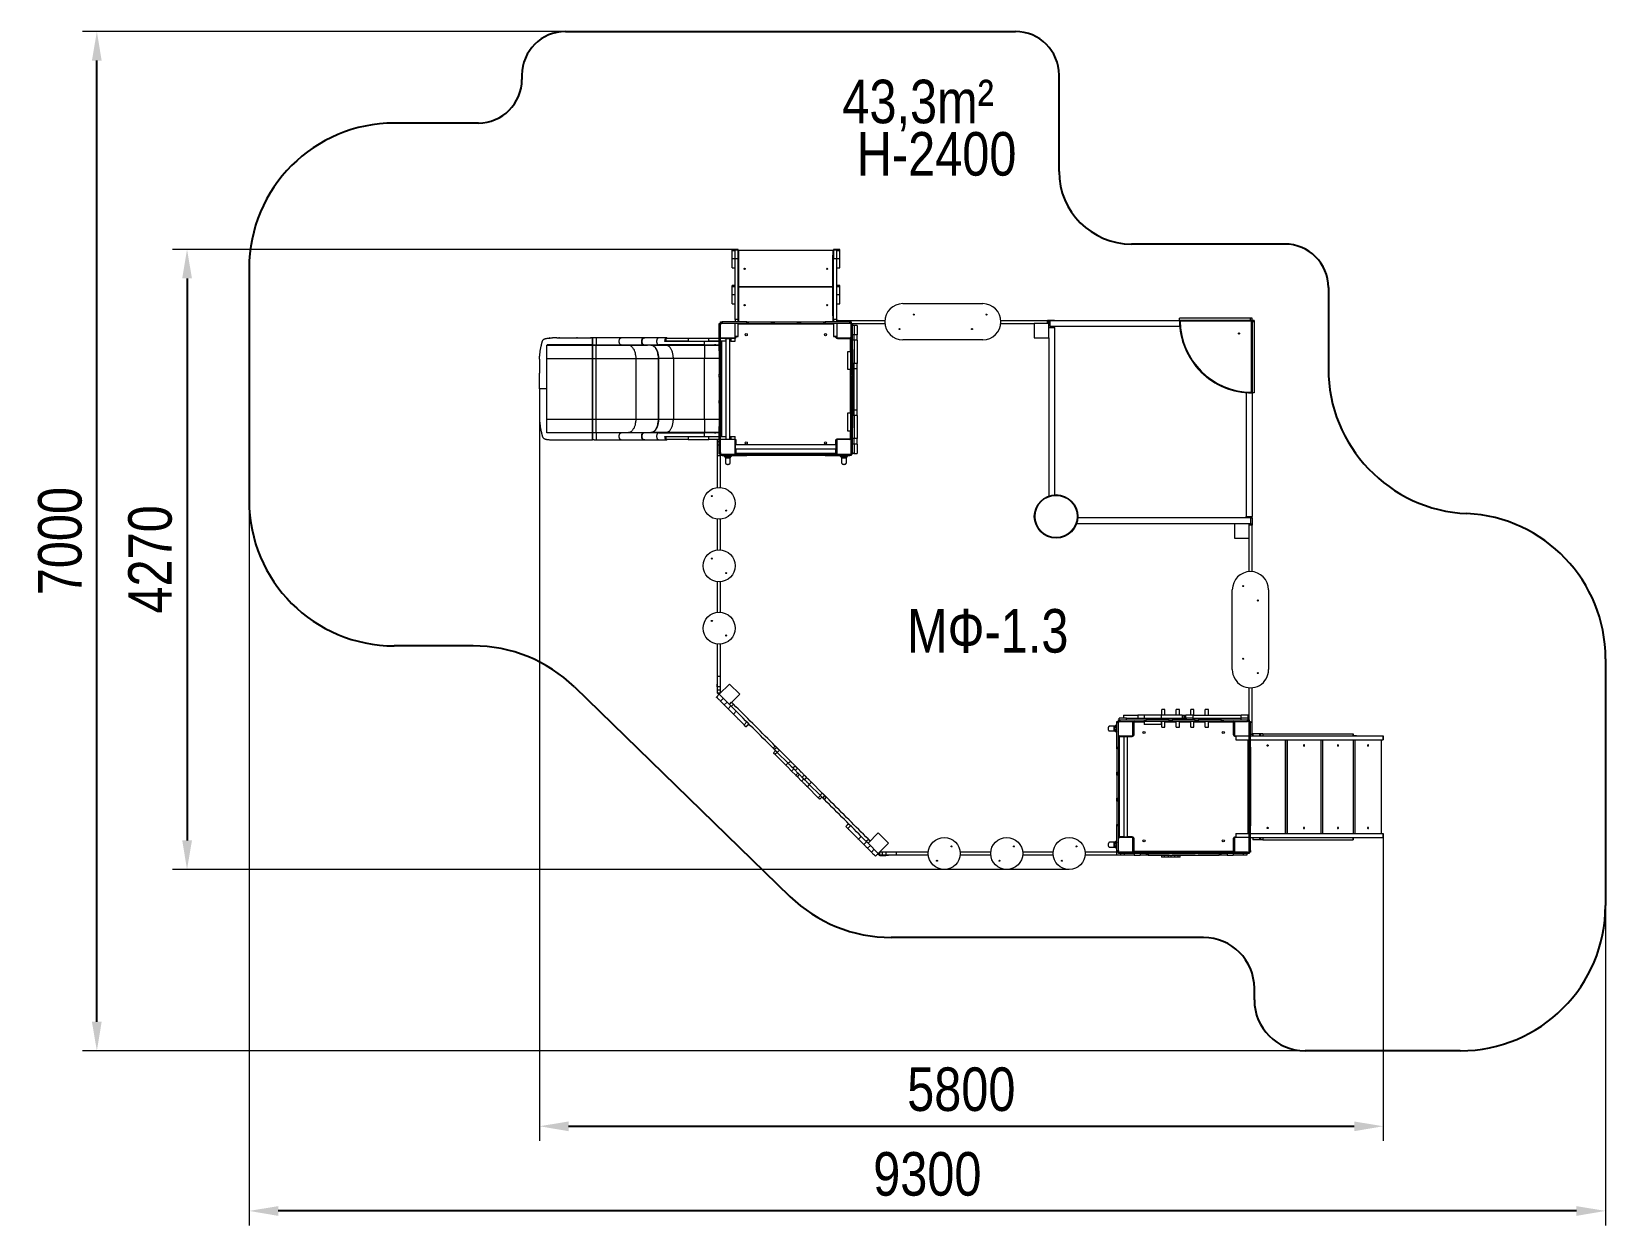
# Model space of a CAD drawing. Header units: millimetres. Extents: x -6077 to 4764, y -4093 to 4128.
import ezdxf

# ---------------------------------------------------------------- set-up
doc = ezdxf.new("R2010")
doc.units = ezdxf.units.MM
for name, color, linetype in [('DIKOM_АРТИКУЛ', 7, 'Continuous'), ('DIKOM_ЗОНА', 80, 'Continuous'), ('DIKOM_ОБЪЕКТ', 7, 'Continuous'), ('DIKOM_РАЗМЕР_ЗОНА', 7, 'Continuous'), ('DIKOM_РАЗМЕР_ОБЪЕКТА', 7, 'Continuous')]:
    doc.layers.add(name, color=color, linetype=linetype)
doc.styles.add('style1', font='arial.ttf', dxfattribs={"width": 0.8})
doc.dimstyles.new('1-50', dxfattribs={"dimtxt": 300, "dimasz": 200, "dimexe": 100, "dimexo": 0, "dimgap": 100, "dimtad": 1, "dimdec": 0, "dimtxsty": 'style1', "dimcen": 0, "dimclrd": 7, "dimclre": 7, "dimadec": 1, "dimazin": 2, "dimtfac": 1, "dimtdec": 0, "dimtmove": 0, "dimatfit": 3, "dimfxl": 0, "dimlwd": 25, "dimlwe": 18, "dimarcsym": 0})

msp = doc.modelspace()

# ---------------------------------------------------------------- texts
at = {"layer": 'DIKOM_АРТИКУЛ', "color": 7, "linetype": 'Continuous', "lineweight": 15, "insert": (-47, 151.2), "char_height": 300, "width": 1667.537, "attachment_point": 1, "style": 'style1'}
msp.add_mtext('M{\\fArial|b0|i0|c204|p34;Ф}-1.{\\fArial|b0|i0|c204|p34;3}', dxfattribs=at)
at = {"layer": 'DIKOM_РАЗМЕР_ОБЪЕКТА', "char_height": 300, "width": 5885.531, "attachment_point": 1, "style": 'style1'}
for s, insert in [('43,3m²', (-492.3, 3796.2)), ('H-2400', (-392.9, 3435.6))]:
    msp.add_mtext(s, dxfattribs=dict(at, insert=insert))

# ---------------------------------------------------------------- blocks, each defined once
blk = doc.blocks.new('A$Ceda28903')
at = {"color": 7, "linetype": 'Continuous', "lineweight": 15}
for p, q in [((3377, 5811), (3350, 5811)), ((3350, 5810), (3350, 5811)), ((3350, 5810), (3377, 5810)), ((3350, 4897), (3350, 5810)), ((3377, 5810), (3377, 5811)), ((3377, 4897), (3377, 5810)), ((4023, 5799), (3377, 5799)), ((4050, 5811), (4023, 5811)), ((4023, 5810), (4023, 5811)), ((4023, 5810), (4050, 5810)), ((4023, 4897), (4023, 5810)), ((4050, 5810), (4050, 5811)), ((4050, 4897), (4050, 5810)), ((3350, 5605), (3335, 5605)), ((3335, 5604), (3335, 5605)), ((3335, 5604), (3350, 5604)), ((3335, 4981), (3335, 5604)), ((3347, 5627), (3350, 5627)), ((3347, 5605), (3347, 5627)), ((3377, 5615), (4023, 5615)), ((4023, 5606), (3377, 5606)), ((4050, 5627), (4053, 5627)), ((4065, 5605), (4050, 5605)), ((4050, 5604), (4065, 5604)), ((4053, 5627), (4053, 5605)), ((4065, 5604), (4065, 5605)), ((4065, 4981), (4065, 5604)), ((3377, 5393), (4023, 5393)), ((4023, 5383), (3377, 5383)), ((3377, 5149), (4023, 5149)), ((3377, 5139), (4023, 5139)), ((4023, 5138), (3377, 5138)), ((2344, 5022), (2894, 5022)), ((489, 4908), (474, 4908)), ((474, 4908), (474, 4898)), ((489, 4898), (474, 4898)), ((474, 4898), (474, 4408)), ((489, 4923), (489, 4908)), ((489, 4923), (499, 4923)), ((489, 4908), (489, 4898)), ((489, 4908), (499, 4908)), ((489, 4898), (489, 4408)), ((492, 4902), (492, 4868)), ((494, 4903), (494, 4413)), ((984, 4903), (494, 4903)), ((495, 4905), (529, 4905)), ((499, 4923), (499, 4908)), ((499, 4923), (989, 4923)), ((499, 4908), (988, 4908)), ((529, 4905), (529, 4908)), ((529, 4905), (547, 4905)), ((547, 4905), (547, 4908)), ((989, 4923), (989, 4908)), ((989, 4908), (1839, 4908)), ((989, 4908), (989, 4908)), ((1839, 4868), (1839, 4908)), ((1849, 4908), (1839, 4908)), ((1849, 4908), (1889, 4908)), ((1849, 4898), (1849, 4908)), ((1849, 4898), (1889, 4898)), ((1849, 4898), (1849, 3708)), ((1889, 4908), (1899, 4908)), ((1889, 4898), (1889, 4908)), ((1889, 4898), (1889, 4887)), ((1989, 4887), (1889, 4887)), ((1889, 4887), (1889, 4787)), ((1899, 4908), (1899, 4887)), ((2219, 4908), (1899, 4908)), ((2219, 4887), (1989, 4887)), ((1989, 4787), (1989, 4887)), ((3340, 4908), (3018, 4908)), ((3240, 4887), (3018, 4887)), ((3229, 4882), (3208, 4882)), ((3208, 4882), (3208, 4832)), ((3229, 4882), (3229, 4832)), ((3240, 4882), (3229, 4882)), ((3240, 4887), (3250, 4887)), ((3240, 4877), (3240, 4887)), ((3250, 4887), (3250, 4897)), ((3250, 4897), (3260, 4897)), ((3250, 4887), (3250, 4877)), ((3260, 4887), (3250, 4887)), ((3260, 4897), (3260, 4887)), ((3429, 4897), (3260, 4897)), ((3429, 4887), (3260, 4887)), ((3335, 4981), (3350, 4981)), ((3335, 4981), (3335, 4966)), ((3335, 4966), (3350, 4966)), ((3335, 4966), (3335, 4960)), ((3335, 4960), (3350, 4960)), ((3335, 4960), (3335, 4914)), ((3335, 4914), (3350, 4914)), ((3340, 4908), (3350, 4908)), ((3350, 4787), (3350, 4887)), ((3377, 4797), (3377, 4887)), ((3429, 4887), (3429, 4897)), ((3429, 4897), (3439, 4897)), ((3439, 4887), (3429, 4887)), ((3439, 4897), (3439, 4887)), ((3439, 4897), (3600, 4897)), ((3439, 4887), (3600, 4887)), ((3600, 4887), (3600, 4897)), ((3600, 4897), (3610, 4897)), ((3610, 4887), (3600, 4887)), ((3610, 4887), (3610, 4897)), ((3610, 4897), (3620, 4897)), ((3620, 4887), (3610, 4887)), ((3620, 4897), (3620, 4887)), ((3620, 4897), (3780, 4897)), ((3620, 4887), (3780, 4887)), ((3780, 4887), (3780, 4897)), ((3780, 4897), (3790, 4897)), ((3790, 4887), (3780, 4887)), ((3790, 4897), (3790, 4887)), ((3790, 4897), (3800, 4897)), ((3800, 4887), (3790, 4887)), ((3800, 4897), (3800, 4887)), ((3800, 4897), (3960, 4897)), ((3800, 4887), (3960, 4887)), ((3960, 4887), (3960, 4897)), ((3960, 4897), (3970, 4897)), ((3970, 4887), (3960, 4887)), ((3970, 4897), (3970, 4887)), ((4139, 4897), (3970, 4897)), ((4139, 4887), (3970, 4887)), ((4023, 4797), (4023, 4887)), ((4050, 4981), (4065, 4981)), ((4050, 4966), (4065, 4966)), ((4050, 4960), (4065, 4960)), ((4050, 4914), (4065, 4914)), ((4050, 4887), (4050, 4787)), ((4065, 4981), (4065, 4966)), ((4065, 4966), (4065, 4960)), ((4065, 4960), (4065, 4914)), ((4139, 4887), (4139, 4897)), ((4139, 4897), (4150, 4897)), ((4150, 4887), (4139, 4887)), ((4150, 4897), (4150, 4887)), ((4150, 4887), (4160, 4887)), ((4150, 4877), (4150, 4887)), ((4160, 4887), (4160, 4877)), ((492, 4868), (489, 4868)), ((489, 4850), (492, 4850)), ((492, 4850), (492, 4868)), ((987, 4868), (1839, 4868)), ((1849, 4868), (1839, 4868)), ((1889, 4787), (1889, 3700)), ((1889, 4787), (1989, 4787)), ((2894, 4772), (2344, 4772)), ((3229, 4832), (3208, 4832)), ((3208, 4502), (3208, 4832)), ((3229, 4502), (3229, 4832)), ((3250, 4877), (3240, 4877)), ((3240, 4708), (3240, 4877)), ((3250, 4708), (3250, 4877)), ((3250, 4787), (3350, 4787)), ((3256, 4777), (3250, 4777)), ((3260, 4781), (3260, 4787)), ((3342, 4781), (3260, 4781)), ((3342, 4781), (3342, 4787)), ((3350, 4797), (3377, 4797)), ((3356, 4795), (3350, 4795)), ((4023, 4797), (4050, 4797)), ((4044, 4795), (4050, 4795)), ((4050, 4787), (4150, 4787)), ((4058, 4781), (4058, 4787)), ((4140, 4781), (4058, 4781)), ((4140, 4781), (4140, 4787)), ((4144, 4097), (4144, 4777)), ((4144, 4777), (4150, 4777)), ((4160, 4877), (4150, 4877)), ((4150, 4877), (4150, 4708)), ((4160, 4877), (4160, 4708)), ((4160, 4872), (4171, 4872)), ((4171, 4872), (4171, 4847)), ((4171, 4847), (4171, 4777)), ((4171, 4737), (4171, 4777)), ((3240, 4708), (3250, 4708)), ((3240, 4698), (3240, 4708)), ((3250, 4698), (3240, 4698)), ((3240, 4698), (3240, 4537)), ((3250, 4708), (3250, 4698)), ((3250, 4698), (3250, 4537)), ((4150, 4708), (4160, 4708)), ((4150, 4698), (4150, 4708)), ((4160, 4698), (4150, 4698)), ((4150, 4537), (4150, 4698)), ((4160, 4737), (4171, 4737)), ((4160, 4708), (4160, 4698)), ((4160, 4537), (4160, 4698)), ((4171, 4737), (4171, 4682)), ((4171, 4193), (4171, 4682)), ((3169, 4607), (3169, 4586)), ((3208, 4607), (3169, 4607)), ((3208, 4586), (3169, 4586)), ((3289, 4607), (3250, 4607)), ((3289, 4586), (3250, 4586)), ((3289, 4586), (3289, 4607)), ((3169, 4507), (3169, 4486)), ((3208, 4507), (3169, 4507)), ((3208, 4486), (3169, 4486)), ((3229, 4502), (3208, 4502)), ((3208, 4502), (3208, 4452)), ((3208, 4447), (3208, 4452)), ((3229, 4452), (3208, 4452)), ((3208, 4447), (3229, 4447)), ((3208, 4437), (3208, 4447)), ((3229, 4502), (3229, 4456)), ((3229, 4411), (3229, 4456)), ((3240, 4537), (3250, 4537)), ((3240, 4527), (3240, 4537)), ((3240, 4527), (3250, 4527)), ((3240, 4517), (3240, 4527)), ((3250, 4517), (3240, 4517)), ((3240, 4517), (3240, 4357)), ((3250, 4537), (3250, 4527)), ((3250, 4527), (3250, 4517)), ((3250, 4517), (3250, 4357)), ((3289, 4507), (3250, 4507)), ((3289, 4486), (3250, 4486)), ((3289, 4486), (3289, 4507)), ((4150, 4537), (4160, 4537)), ((4150, 4527), (4150, 4537)), ((4150, 4527), (4160, 4527)), ((4150, 4517), (4150, 4527)), ((4160, 4517), (4150, 4517)), ((4150, 4357), (4150, 4517)), ((4160, 4537), (4160, 4527)), ((4160, 4527), (4160, 4517)), ((4160, 4357), (4160, 4517)), ((489, 4408), (474, 4408)), ((489, 3518), (489, 4408)), ((489, 4408), (489, 4408)), ((529, 3518), (529, 4410)), ((3169, 4407), (3169, 4386)), ((3208, 4407), (3169, 4407)), ((3208, 4386), (3169, 4386)), ((3208, 4437), (3229, 4437)), ((3208, 4427), (3208, 4437)), ((3208, 4427), (3229, 4427)), ((3208, 4427), (3208, 4284)), ((3229, 4042), (3229, 4411)), ((3240, 4357), (3250, 4357)), ((3240, 4347), (3240, 4357)), ((3250, 4347), (3240, 4347)), ((3240, 4337), (3240, 4347)), ((3250, 4337), (3240, 4337)), ((3240, 4337), (3240, 4177)), ((3289, 4407), (3250, 4407)), ((3289, 4386), (3250, 4386)), ((3250, 4357), (3250, 4347)), ((3250, 4347), (3250, 4337)), ((3250, 4337), (3250, 4177)), ((3289, 4386), (3289, 4407)), ((4150, 4357), (4160, 4357)), ((4150, 4347), (4150, 4357)), ((4160, 4347), (4150, 4347)), ((4150, 4337), (4150, 4347)), ((4160, 4337), (4150, 4337)), ((4150, 4177), (4150, 4337)), ((4160, 4357), (4160, 4347)), ((4160, 4347), (4160, 4337)), ((4160, 4177), (4160, 4337)), ((4186, 4412), (4171, 4412)), ((4186, 4398), (4171, 4398)), ((4186, 4375), (4171, 4375)), ((4186, 4350), (4171, 4350)), ((4186, 4412), (4186, 4398)), ((4186, 4398), (4186, 4375)), ((4186, 4375), (4186, 4350)), ((4186, 4350), (4186, 4332)), ((3169, 4307), (3169, 4286)), ((3208, 4307), (3169, 4307)), ((3208, 4286), (3169, 4286)), ((3229, 4284), (3208, 4284)), ((3208, 4284), (3208, 4164)), ((3289, 4307), (3250, 4307)), ((3289, 4286), (3250, 4286)), ((3271, 4284), (3250, 4284)), ((3271, 4284), (3271, 4209)), ((3289, 4286), (3289, 4307)), ((4186, 4332), (4171, 4332)), ((4186, 4305), (4171, 4305)), ((4186, 4287), (4171, 4287)), ((4171, 4284), (4186, 4284)), ((4186, 4332), (4186, 4305)), ((4186, 4305), (4186, 4287)), ((4186, 4287), (4186, 4284)), ((3208, 4164), (3229, 4164)), ((3208, 4164), (3208, 4122)), ((3208, 4122), (3229, 4122)), ((3208, 4022), (3208, 4122)), ((3240, 4177), (3250, 4177)), ((3240, 4167), (3240, 4177)), ((3250, 4167), (3240, 4167)), ((3240, 3998), (3240, 4167)), ((3250, 4177), (3250, 4167)), ((3250, 3998), (3250, 4167)), ((3250, 4164), (3271, 4164)), ((3271, 4209), (3271, 4164)), ((4150, 4177), (4160, 4177)), ((4150, 4167), (4150, 4177)), ((4160, 4167), (4150, 4167)), ((4150, 4167), (4150, 3998)), ((4160, 4177), (4160, 4167)), ((4160, 4167), (4160, 3998)), ((4160, 4137), (4171, 4137)), ((4171, 4193), (4171, 4137)), ((4171, 4097), (4171, 4137)), ((3208, 4022), (3229, 4022)), ((3229, 4042), (3229, 3992)), ((3256, 4097), (3250, 4097)), ((3350, 4087), (3250, 4087)), ((3260, 4093), (3342, 4093)), ((3260, 4093), (3260, 4087)), ((3342, 4093), (3342, 4087)), ((3350, 3987), (3350, 4087)), ((3356, 4079), (3350, 4079)), ((3350, 4057), (3354, 4057)), ((3350, 4017), (3354, 4017)), ((3354, 4017), (3354, 4057)), ((4046, 4051), (3354, 4051)), ((3354, 4024), (4046, 4024)), ((4044, 4079), (4050, 4079)), ((4046, 4017), (4046, 4057)), ((4046, 4057), (4050, 4057)), ((4046, 4017), (4050, 4017)), ((4050, 4087), (4050, 3987)), ((4150, 4087), (4050, 4087)), ((4058, 4093), (4140, 4093)), ((4058, 4093), (4058, 4087)), ((4140, 4093), (4140, 4087)), ((4144, 4097), (4150, 4097)), ((4171, 4097), (4171, 4027)), ((4171, 4027), (4171, 4002)), ((3240, 3992), (3229, 3992)), ((3240, 3998), (3250, 3998)), ((3240, 3987), (3240, 3998)), ((3250, 3987), (3240, 3987)), ((3250, 3998), (3250, 3987)), ((3250, 3977), (3250, 3987)), ((3250, 3987), (3260, 3987)), ((3260, 3977), (3250, 3977)), ((3260, 3987), (3260, 3977)), ((3429, 3987), (3260, 3987)), ((3429, 3977), (3260, 3977)), ((3283, 3976), (3283, 3976)), ((3316, 3978), (3317, 3976)), ((3317, 3976), (3317, 3976)), ((3356, 3997), (3350, 3997)), ((3360, 3993), (4040, 3993)), ((3360, 3993), (3360, 3987)), ((3429, 3977), (3429, 3987)), ((3429, 3987), (3439, 3987)), ((3439, 3977), (3429, 3977)), ((3439, 3987), (3439, 3977)), ((3439, 3987), (3600, 3987)), ((3439, 3977), (3600, 3977)), ((3600, 3977), (3600, 3987)), ((3600, 3987), (3610, 3987)), ((3610, 3977), (3600, 3977)), ((3610, 3977), (3610, 3987)), ((3610, 3987), (3620, 3987)), ((3620, 3977), (3610, 3977)), ((3620, 3987), (3620, 3977)), ((3620, 3987), (3780, 3987)), ((3620, 3977), (3780, 3977)), ((3780, 3977), (3780, 3987)), ((3780, 3987), (3790, 3987)), ((3790, 3977), (3780, 3977)), ((3790, 3987), (3790, 3977)), ((3790, 3987), (3800, 3987)), ((3800, 3977), (3790, 3977)), ((3800, 3987), (3800, 3977)), ((3800, 3987), (3960, 3987)), ((3800, 3977), (3960, 3977)), ((3960, 3977), (3960, 3987)), ((3960, 3987), (3970, 3987)), ((3970, 3977), (3960, 3977)), ((3970, 3987), (3970, 3977)), ((4139, 3987), (3970, 3987)), ((4139, 3977), (3970, 3977)), ((4040, 3987), (4040, 3993)), ((4044, 3997), (4050, 3997)), ((4083, 3976), (4083, 3976)), ((4116, 3978), (4117, 3976)), ((4117, 3976), (4117, 3976)), ((4139, 3977), (4139, 3987)), ((4139, 3987), (4150, 3987)), ((4150, 3977), (4139, 3977)), ((4150, 3998), (4160, 3998)), ((4150, 3987), (4150, 3998)), ((4160, 3987), (4150, 3987)), ((4150, 3987), (4150, 3977)), ((4171, 3977), (4150, 3977)), ((4150, 3977), (4150, 3758)), ((4160, 4002), (4171, 4002)), ((4160, 3998), (4160, 3987)), ((4171, 4002), (4171, 3977)), ((4171, 3977), (4171, 3758)), ((489, 3548), (489, 3508)), ((489, 3548), (489, 3548)), ((529, 3518), (489, 3518)), ((489, 3518), (489, 3508)), ((510, 3508), (489, 3508)), ((489, 3508), (489, 3498)), ((489, 3508), (489, 3508)), ((510, 3498), (489, 3498)), ((489, 3178), (489, 3498)), ((610, 3508), (510, 3508)), ((510, 3508), (510, 3408)), ((539, 3548), (529, 3548)), ((529, 3518), (529, 3508)), ((529, 3508), (529, 3508)), ((539, 3508), (539, 3548)), ((539, 3548), (1689, 3548)), ((610, 3508), (1697, 3508)), ((610, 3408), (610, 3508)), ((4150, 3539), (4150, 3328)), ((4171, 3539), (4171, 3328)), ((510, 3178), (510, 3408)), ((510, 3408), (610, 3408)), ((374, 2503), (374, 3053)), ((624, 3053), (624, 2503)), ((4150, 3109), (4150, 2898)), ((4171, 3109), (4171, 2898)), ((4150, 2679), (4150, 2459)), ((4171, 2679), (4171, 2459)), ((4089, 2404), (4018, 2333)), ((4159, 2333), (4089, 2404)), ((4171, 2459), (4150, 2459)), ((4150, 2459), (4150, 2387)), ((4171, 2387), (4150, 2387)), ((4150, 2387), (4150, 2363)), ((4171, 2459), (4171, 2387)), ((4174, 2403), (4171, 2403)), ((4171, 2387), (4171, 2363)), ((4174, 2385), (4171, 2385)), ((4174, 2403), (4174, 2385)), ((4174, 2345), (4174, 2385)), ((489, 2057), (489, 2379)), ((510, 2157), (510, 2379)), ((4018, 2333), (4089, 2263)), ((4089, 2263), (4074, 2278)), ((4089, 2263), (4159, 2333)), ((4105, 2279), (4124, 2260)), ((4150, 2286), (4124, 2260)), ((4131, 2305), (4150, 2286)), ((4171, 2363), (4150, 2363)), ((4150, 2363), (4150, 2343)), ((4171, 2343), (4150, 2343)), ((4169, 2343), (4159, 2334)), ((4169, 2343), (4159, 2333)), ((4159, 2333), (4179, 2314)), ((4162, 2331), (4172, 2342)), ((4162, 2331), (4172, 2342)), ((4171, 2363), (4171, 2343)), ((4174, 2345), (4174, 2345)), ((525, 2189), (525, 2168)), ((525, 2189), (588, 2189)), ((525, 2168), (588, 2168)), ((525, 2168), (525, 2157)), ((588, 2189), (588, 2168)), ((626, 2189), (588, 2189)), ((626, 2168), (588, 2168)), ((626, 2189), (626, 2168)), ((626, 2189), (785, 2189)), ((626, 2168), (785, 2168)), ((785, 2189), (785, 2168)), ((822, 2189), (785, 2189)), ((822, 2168), (785, 2168)), ((822, 2189), (822, 2168)), ((1107, 2189), (822, 2189)), ((1107, 2168), (822, 2168)), ((1107, 2189), (1107, 2168)), ((1144, 2189), (1107, 2189)), ((1144, 2168), (1107, 2168)), ((1144, 2189), (1144, 2168)), ((1144, 2189), (1303, 2189)), ((1144, 2168), (1303, 2168)), ((1303, 2189), (1303, 2168)), ((1341, 2189), (1303, 2189)), ((1341, 2168), (1303, 2168)), ((1341, 2189), (1341, 2168)), ((1341, 2189), (1405, 2189)), ((1341, 2168), (1405, 2168)), ((1405, 2168), (1405, 2189)), ((1405, 2168), (1405, 2157)), ((4040, 2214), (4042, 2216)), ((4079, 2253), (4042, 2216)), ((4042, 2216), (4061, 2197)), ((4076, 2250), (4061, 2265)), ((4098, 2234), (4061, 2197)), ((4079, 2253), (4098, 2234)), ((0, 2068), (0, 2047)), ((0, 2068), (0, 2047)), ((9, 2068), (0, 2068)), ((0, 2047), (0, 2068)), ((0, 2068), (0, 2068)), ((0, 2068), (0, 2068)), ((9, 2047), (9, 2068)), ((62, 2068), (9, 2068)), ((62, 2047), (62, 2068)), ((127, 2068), (62, 2068)), ((127, 2047), (127, 2068)), ((248, 2068), (248, 2047)), ((248, 2068), (248, 2047)), ((257, 2068), (248, 2068)), ((248, 2047), (248, 2068)), ((248, 2068), (248, 2068)), ((248, 2068), (248, 2068)), ((257, 2047), (257, 2068)), ((311, 2068), (257, 2068)), ((311, 2047), (311, 2068)), ((376, 2068), (311, 2068)), ((376, 2047), (376, 2068)), ((500, 2147), (510, 2147)), ((500, 2137), (500, 2147)), ((510, 2137), (500, 2137)), ((500, 2137), (500, 1968)), ((510, 2147), (510, 2157)), ((510, 2157), (520, 2157)), ((510, 2147), (510, 2137)), ((520, 2147), (510, 2147)), ((510, 2137), (510, 1968)), ((520, 2157), (520, 2147)), ((689, 2157), (520, 2157)), ((689, 2147), (520, 2147)), ((610, 2047), (610, 2147)), ((616, 2137), (610, 2137)), ((616, 2137), (616, 2055)), ((620, 2141), (620, 2147)), ((689, 2147), (689, 2157)), ((689, 2157), (699, 2157)), ((699, 2147), (689, 2147)), ((699, 2157), (699, 2147)), ((699, 2157), (860, 2157)), ((699, 2147), (860, 2147)), ((706, 2143), (706, 2122)), ((706, 2143), (826, 2143)), ((706, 2122), (826, 2122)), ((826, 2122), (826, 2143)), ((860, 2147), (860, 2157)), ((860, 2157), (870, 2157)), ((870, 2147), (860, 2147)), ((870, 2147), (870, 2157)), ((870, 2157), (880, 2157)), ((880, 2147), (870, 2147)), ((880, 2157), (880, 2147)), ((880, 2157), (1040, 2157)), ((880, 2147), (1040, 2147)), ((1040, 2147), (1040, 2157)), ((1040, 2157), (1050, 2157)), ((1050, 2147), (1040, 2147)), ((1050, 2157), (1050, 2147)), ((1050, 2157), (1060, 2157)), ((1060, 2147), (1050, 2147)), ((1060, 2157), (1060, 2147)), ((1060, 2157), (1220, 2157)), ((1060, 2147), (1220, 2147)), ((1129, 2143), (1129, 2122)), ((1129, 2143), (1249, 2143)), ((1129, 2122), (1249, 2122)), ((1220, 2147), (1220, 2157)), ((1220, 2157), (1230, 2157)), ((1230, 2147), (1220, 2147)), ((1230, 2157), (1230, 2147)), ((1399, 2157), (1230, 2157)), ((1399, 2147), (1230, 2147)), ((1249, 2122), (1249, 2143)), ((1300, 2141), (1300, 2147)), ((1304, 2055), (1304, 2137)), ((1304, 2137), (1310, 2137)), ((1310, 2147), (1310, 2047)), ((1399, 2147), (1399, 2157)), ((1399, 2157), (1410, 2157)), ((1410, 2147), (1399, 2147)), ((1410, 2157), (1410, 2147)), ((1410, 2147), (1420, 2147)), ((1410, 2137), (1410, 2147)), ((1420, 2137), (1410, 2137)), ((1410, 1968), (1410, 2137)), ((1419, 2114), (1420, 2114)), ((1420, 2147), (1420, 2137)), ((1420, 1968), (1420, 2137)), ((1420, 2114), (1421, 2114)), ((1421, 2080), (1420, 2080)), ((3954, 2128), (3973, 2109)), ((3955, 2129), (3974, 2110)), ((3969, 2143), (3988, 2124)), ((3974, 2110), (3988, 2124)), ((1, 2047), (0, 2047)), ((0, 2047), (0, 2047)), ((0, 2047), (0, 2047)), ((1, 2047), (1, 2026)), ((3, 2047), (1, 2047)), ((1, 2026), (3, 2026)), ((9, 2047), (3, 2047)), ((3, 2026), (3, 2047)), ((3, 2026), (63, 2026)), ((62, 2047), (9, 2047)), ((9, 2020), (9, 2026)), ((9, 2020), (9, 1374)), ((10, 2020), (9, 2020)), ((10, 2020), (41, 2020)), ((457, 2020), (41, 2020)), ((84, 2047), (62, 2047)), ((63, 2026), (63, 2047)), ((482, 2026), (63, 2026)), ((482, 2047), (84, 2047)), ((259, 1374), (259, 2020)), ((259, 2020), (259, 1374)), ((457, 2020), (478, 2020)), ((478, 2020), (500, 2020)), ((482, 2047), (482, 2026)), ((500, 2047), (482, 2047)), ((482, 2026), (500, 2026)), ((489, 2057), (489, 2047)), ((500, 1968), (510, 1968)), ((500, 1958), (500, 1968)), ((510, 1958), (500, 1958)), ((500, 1797), (500, 1958)), ((510, 2047), (610, 2047)), ((510, 2026), (601, 2026)), ((510, 1968), (510, 1958)), ((510, 1797), (510, 1958)), ((601, 2026), (601, 2047)), ((601, 2047), (601, 2026)), ((601, 2026), (601, 2026)), ((602, 2041), (602, 2047)), ((616, 2055), (610, 2055)), ((1304, 2055), (1310, 2055)), ((1310, 2047), (1410, 2047)), ((1318, 2041), (1318, 2047)), ((1340, 2043), (1340, 2047)), ((1380, 2043), (1340, 2043)), ((1346, 2043), (1346, 1351)), ((1373, 1351), (1373, 2043)), ((1380, 2043), (1380, 2047)), ((1400, 2041), (1400, 2047)), ((1404, 1357), (1404, 2037)), ((1404, 2037), (1410, 2037)), ((1410, 1968), (1420, 1968)), ((1410, 1958), (1410, 1968)), ((1420, 1958), (1410, 1958)), ((1410, 1958), (1410, 1797)), ((1420, 1968), (1420, 1958)), ((1420, 1958), (1420, 1797)), ((3778, 1952), (3763, 1966)), ((3788, 1962), (3773, 1977)), ((3744, 1948), (3669, 1873)), ((3684, 1858), (3669, 1873)), ((3759, 1933), (3684, 1858)), ((3701, 1845), (3686, 1860)), ((3776, 1920), (3701, 1845)), ((3759, 1933), (3744, 1948)), ((3776, 1920), (3761, 1935)), ((3785, 1930), (3771, 1945)), ((500, 1797), (510, 1797)), ((500, 1787), (500, 1797)), ((500, 1787), (510, 1787)), ((500, 1777), (500, 1787)), ((510, 1777), (500, 1777)), ((500, 1617), (500, 1777)), ((510, 1797), (510, 1787)), ((510, 1787), (510, 1777)), ((510, 1617), (510, 1777)), ((1410, 1797), (1420, 1797)), ((1410, 1787), (1410, 1797)), ((1410, 1787), (1420, 1787)), ((1410, 1777), (1410, 1787)), ((1420, 1777), (1410, 1777)), ((1410, 1777), (1410, 1617)), ((1420, 1797), (1420, 1787)), ((1420, 1787), (1420, 1777)), ((1420, 1777), (1420, 1617)), ((3557, 1761), (3556, 1760)), ((3571, 1745), (3556, 1760)), ((3572, 1746), (3557, 1761)), ((3572, 1746), (3571, 1745)), ((3588, 1762), (3573, 1777)), ((3592, 1736), (3577, 1751)), ((3606, 1780), (3585, 1759)), ((3621, 1765), (3592, 1736)), ((3621, 1765), (3606, 1780)), ((3638, 1812), (3617, 1791)), ((3632, 1776), (3617, 1791)), ((3635, 1809), (3620, 1824)), ((3661, 1805), (3632, 1776)), ((3637, 1841), (3636, 1840)), ((3651, 1825), (3636, 1840)), ((3652, 1826), (3637, 1841)), ((3661, 1805), (3646, 1820)), ((3652, 1826), (3651, 1825)), ((3431, 1634), (3445, 1619)), ((3524, 1728), (3449, 1653)), ((3464, 1638), (3449, 1653)), ((3452, 1626), (3467, 1612)), ((3477, 1621), (3462, 1636)), ((3539, 1713), (3464, 1638)), ((3552, 1696), (3477, 1621)), ((3539, 1713), (3524, 1728)), ((3552, 1696), (3537, 1711)), ((500, 1617), (510, 1617)), ((500, 1607), (500, 1617)), ((510, 1607), (500, 1607)), ((500, 1597), (500, 1607)), ((510, 1597), (500, 1597)), ((500, 1437), (500, 1597)), ((510, 1617), (510, 1607)), ((510, 1607), (510, 1597)), ((510, 1437), (510, 1597)), ((1410, 1617), (1420, 1617)), ((1410, 1607), (1410, 1617)), ((1420, 1607), (1410, 1607)), ((1410, 1597), (1410, 1607)), ((1420, 1597), (1410, 1597)), ((1410, 1597), (1410, 1437)), ((1420, 1617), (1420, 1607)), ((1420, 1607), (1420, 1597)), ((1420, 1597), (1420, 1437)), ((3435, 1609), (3420, 1624)), ((500, 1437), (510, 1437)), ((500, 1427), (500, 1437)), ((510, 1427), (500, 1427)), ((500, 1427), (500, 1258)), ((510, 1437), (510, 1427)), ((510, 1427), (510, 1258)), ((1410, 1437), (1420, 1437)), ((1410, 1427), (1410, 1437)), ((1420, 1427), (1410, 1427)), ((1410, 1258), (1410, 1427)), ((1420, 1437), (1420, 1427)), ((1420, 1258), (1420, 1427)), ((3273, 1409), (3254, 1428)), ((3287, 1422), (3268, 1442)), ((3288, 1424), (3269, 1443)), ((3287, 1422), (3273, 1409)), ((3288, 1424), (3287, 1422)), ((0, 1347), (0, 1326)), ((0, 1347), (0, 1326)), ((1, 1347), (0, 1347)), ((0, 1326), (0, 1347)), ((0, 1347), (0, 1347)), ((0, 1347), (0, 1347)), ((9, 1326), (0, 1326)), ((0, 1326), (0, 1326)), ((0, 1326), (0, 1326)), ((1, 1368), (1, 1347)), ((3, 1368), (1, 1368)), ((1, 1347), (3, 1347)), ((3, 1347), (3, 1368)), ((63, 1368), (3, 1368)), ((9, 1347), (3, 1347)), ((9, 1374), (10, 1374)), ((9, 1368), (9, 1374)), ((9, 1326), (9, 1347)), ((62, 1347), (9, 1347)), ((62, 1326), (9, 1326)), ((41, 1374), (10, 1374)), ((457, 1374), (41, 1374)), ((62, 1326), (62, 1347)), ((84, 1347), (62, 1347)), ((127, 1326), (62, 1326)), ((63, 1347), (63, 1368)), ((482, 1368), (63, 1368)), ((482, 1347), (84, 1347)), ((127, 1326), (127, 1347)), ((248, 1347), (248, 1326)), ((248, 1347), (248, 1326)), ((248, 1326), (248, 1347)), ((257, 1326), (248, 1326)), ((248, 1326), (248, 1326)), ((248, 1326), (248, 1326)), ((257, 1326), (257, 1347)), ((311, 1326), (257, 1326)), ((311, 1326), (311, 1347)), ((376, 1326), (311, 1326)), ((376, 1326), (376, 1347)), ((478, 1374), (457, 1374)), ((500, 1374), (478, 1374)), ((482, 1368), (482, 1347)), ((500, 1368), (482, 1368)), ((482, 1347), (500, 1347)), ((601, 1368), (510, 1368)), ((610, 1347), (510, 1347)), ((601, 1347), (601, 1368)), ((601, 1368), (601, 1347)), ((601, 1368), (601, 1368)), ((602, 1353), (602, 1347)), ((610, 1247), (610, 1347)), ((610, 1317), (614, 1317)), ((633, 1347), (612, 1347)), ((612, 1317), (612, 1347)), ((612, 1317), (633, 1317)), ((612, 1317), (612, 1317)), ((614, 1277), (614, 1317)), ((1306, 1311), (614, 1311)), ((633, 1317), (633, 1347)), ((633, 1317), (633, 1311)), ((1310, 1347), (1289, 1347)), ((1289, 1317), (1289, 1347)), ((1289, 1317), (1310, 1317)), ((1289, 1311), (1289, 1317)), ((1306, 1317), (1310, 1317)), ((1306, 1277), (1306, 1317)), ((1410, 1347), (1310, 1347)), ((1310, 1347), (1310, 1247)), ((1318, 1353), (1318, 1347)), ((1340, 1347), (1340, 1351)), ((1380, 1351), (1340, 1351)), ((1380, 1347), (1380, 1351)), ((1400, 1353), (1400, 1347)), ((1404, 1357), (1410, 1357)), ((1419, 1314), (1420, 1314)), ((1420, 1314), (1421, 1314)), ((3063, 1379), (2993, 1308)), ((2993, 1308), (3063, 1237)), ((3134, 1308), (3063, 1379)), ((3063, 1237), (3134, 1308)), ((3134, 1308), (3119, 1323)), ((3147, 1321), (3132, 1336)), ((3134, 1308), (3144, 1318)), ((3144, 1318), (3181, 1355)), ((3163, 1299), (3144, 1318)), ((3163, 1299), (3200, 1336)), ((3183, 1357), (3181, 1355)), ((3200, 1336), (3181, 1355)), ((500, 1258), (510, 1258)), ((500, 1247), (500, 1258)), ((510, 1247), (500, 1247)), ((510, 1258), (510, 1247)), ((510, 1247), (510, 1247)), ((510, 1237), (510, 1247)), ((510, 1247), (520, 1247)), ((520, 1237), (510, 1237)), ((520, 1247), (520, 1237)), ((689, 1247), (520, 1247)), ((689, 1237), (520, 1237)), ((610, 1277), (614, 1277)), ((612, 1247), (612, 1277)), ((612, 1166), (612, 1237)), ((614, 1284), (1306, 1284)), ((633, 1284), (633, 1247)), ((633, 1237), (633, 1166)), ((658, 1247), (657, 1247)), ((658, 1136), (658, 1237)), ((689, 1237), (689, 1247)), ((689, 1247), (699, 1247)), ((699, 1237), (689, 1237)), ((699, 1247), (699, 1237)), ((699, 1247), (860, 1247)), ((699, 1237), (860, 1237)), ((860, 1237), (860, 1247)), ((860, 1247), (870, 1247)), ((870, 1237), (860, 1237)), ((870, 1237), (870, 1247)), ((870, 1247), (880, 1247)), ((880, 1237), (870, 1237)), ((880, 1247), (880, 1237)), ((880, 1247), (1040, 1247)), ((880, 1237), (1040, 1237)), ((1040, 1237), (1040, 1247)), ((1040, 1247), (1050, 1247)), ((1050, 1237), (1040, 1237)), ((1050, 1247), (1050, 1237)), ((1050, 1247), (1060, 1247)), ((1060, 1237), (1050, 1237)), ((1060, 1247), (1060, 1237)), ((1060, 1247), (1220, 1247)), ((1060, 1237), (1220, 1237)), ((1220, 1237), (1220, 1247)), ((1220, 1247), (1230, 1247)), ((1230, 1237), (1220, 1237)), ((1230, 1247), (1230, 1237)), ((1399, 1247), (1230, 1247)), ((1399, 1237), (1230, 1237)), ((1264, 1247), (1263, 1247)), ((1263, 1237), (1263, 1136)), ((1289, 1247), (1289, 1284)), ((1289, 1166), (1289, 1237)), ((1306, 1277), (1310, 1277)), ((1310, 1237), (1310, 1166)), ((1324, 1226), (1310, 1226)), ((1347, 1226), (1324, 1226)), ((1420, 1226), (1347, 1226)), ((1399, 1237), (1399, 1247)), ((1399, 1247), (1410, 1247)), ((1410, 1237), (1399, 1237)), ((1410, 1258), (1420, 1258)), ((1410, 1247), (1410, 1258)), ((1420, 1247), (1410, 1247)), ((1410, 1247), (1410, 1237)), ((1421, 1280), (1420, 1280)), ((1420, 1258), (1420, 1247)), ((1420, 1226), (1420, 1247)), ((1639, 1247), (1420, 1247)), ((1639, 1226), (1420, 1226)), ((2069, 1247), (1858, 1247)), ((2069, 1226), (1858, 1226)), ((2499, 1247), (2288, 1247)), ((2499, 1226), (2288, 1226)), ((2938, 1247), (2718, 1247)), ((2938, 1226), (2718, 1226)), ((2938, 1226), (2938, 1247)), ((3010, 1247), (2938, 1247)), ((3010, 1226), (2938, 1226)), ((2994, 1226), (2994, 1223)), ((3012, 1223), (2994, 1223)), ((3010, 1226), (3010, 1247)), ((3034, 1247), (3010, 1247)), ((3034, 1226), (3010, 1226)), ((3012, 1226), (3012, 1223)), ((3012, 1223), (3052, 1223)), ((3034, 1226), (3034, 1247)), ((3054, 1247), (3034, 1247)), ((3054, 1226), (3034, 1226)), ((3052, 1223), (3052, 1223)), ((3054, 1226), (3054, 1247)), ((3063, 1238), (3054, 1228)), ((3063, 1237), (3054, 1228)), ((3055, 1225), (3066, 1235)), ((3056, 1225), (3066, 1235)), ((3083, 1218), (3063, 1237)), ((3111, 1247), (3092, 1266)), ((3111, 1247), (3137, 1273)), ((3137, 1273), (3118, 1292)), ((633, 1166), (612, 1166)), ((612, 1023), (612, 1166)), ((633, 1023), (633, 1166)), ((634, 1136), (633, 1136)), ((634, 1136), (634, 864)), ((658, 1136), (634, 1136)), ((658, 1136), (658, 821)), ((659, 1136), (658, 1136)), ((659, 869), (659, 1136)), ((659, 1136), (752, 1136)), ((752, 1136), (752, 922)), ((1170, 1136), (752, 1136)), ((1170, 1136), (1262, 1136)), ((1170, 922), (1170, 1136)), ((1263, 1136), (1262, 1136)), ((1262, 1136), (1262, 869)), ((1263, 821), (1263, 1136)), ((1288, 1136), (1263, 1136)), ((1288, 864), (1288, 1136)), ((1289, 1136), (1288, 1136)), ((1310, 1166), (1289, 1166)), ((1289, 1023), (1289, 1166)), ((1310, 1023), (1310, 1166)), ((612, 1023), (633, 1023)), ((612, 872), (612, 1023)), ((633, 1023), (633, 872)), ((1289, 1023), (1310, 1023)), ((1289, 872), (1289, 1023)), ((1310, 1023), (1310, 872)), ((610, 876), (610, 875)), ((633, 872), (612, 872)), ((612, 870), (612, 872)), ((612, 870), (633, 870)), ((633, 870), (633, 872)), ((633, 866), (633, 869)), ((658, 821), (659, 869)), ((659, 767), (659, 869)), ((752, 922), (752, 820)), ((752, 922), (1170, 922)), ((1170, 820), (1170, 922)), ((1262, 869), (1263, 821)), ((1262, 869), (1262, 767)), ((1310, 872), (1289, 872)), ((1289, 870), (1289, 872)), ((1289, 870), (1310, 870)), ((1289, 866), (1289, 869)), ((1310, 870), (1310, 872)), ((1311, 875), (1311, 876)), ((610, 821), (610, 727)), ((658, 719), (658, 821)), ((659, 767), (658, 719)), ((751, 819), (751, 818)), ((1171, 819), (751, 819)), ((751, 663), (751, 818)), ((751, 818), (1171, 818)), ((752, 820), (1170, 820)), ((752, 820), (1170, 820)), ((1171, 818), (1171, 819)), ((1171, 818), (1171, 663)), ((1260, 778), (1260, 778)), ((1263, 719), (1262, 767)), ((1263, 821), (1263, 719)), ((1311, 727), (1311, 821)), ((610, 727), (610, 725)), ((610, 727), (610, 719)), ((610, 717), (610, 725)), ((610, 717), (610, 717)), ((610, 717), (610, 562)), ((658, 717), (658, 720)), ((658, 562), (658, 717)), ((751, 663), (1171, 663)), ((751, 390), (751, 663)), ((1171, 663), (1171, 390)), ((1263, 720), (1263, 717)), ((1263, 717), (1263, 562)), ((1287, 704), (1287, 704)), ((1311, 725), (1311, 727)), ((1311, 719), (1311, 727)), ((1311, 725), (1311, 717)), ((1311, 562), (1311, 717)), ((658, 562), (659, 611)), ((658, 390), (658, 562)), ((659, 390), (659, 611)), ((1263, 611), (1263, 562)), ((1263, 611), (1263, 390)), ((1263, 562), (1263, 390)), ((610, 390), (658, 390)), ((610, 390), (610, 376)), ((610, 376), (610, 366)), ((610, 374), (610, 365)), ((610, 374), (610, 374)), ((610, 366), (610, 365)), ((611, 366), (610, 365)), ((610, 365), (610, 351)), ((611, 365), (610, 365)), ((657, 366), (658, 366)), ((659, 390), (658, 390)), ((658, 366), (658, 390)), ((658, 366), (658, 366)), ((658, 366), (751, 366)), ((659, 366), (658, 366)), ((658, 365), (658, 311)), ((658, 365), (658, 365)), ((658, 365), (659, 365)), ((658, 365), (658, 365)), ((751, 365), (658, 365)), ((659, 366), (659, 390)), ((751, 390), (659, 390)), ((751, 366), (659, 366)), ((659, 50), (659, 365)), ((659, 365), (751, 365)), ((751, 366), (751, 390)), ((1171, 390), (751, 390)), ((751, 366), (1171, 366)), ((1171, 366), (751, 366)), ((751, 50), (751, 365)), ((751, 365), (751, 365)), ((751, 365), (1171, 365)), ((1171, 365), (751, 365)), ((1263, 390), (1171, 390)), ((1171, 390), (1171, 366)), ((1171, 366), (1263, 366)), ((1263, 366), (1171, 366)), ((1171, 365), (1171, 50)), ((1171, 365), (1263, 365)), ((1171, 365), (1171, 365)), ((1263, 365), (1171, 365)), ((1263, 390), (1311, 390)), ((1263, 390), (1263, 390)), ((1263, 390), (1263, 366)), ((1263, 390), (1263, 366)), ((1263, 366), (1264, 366)), ((1263, 366), (1264, 366)), ((1263, 366), (1263, 366)), ((1263, 365), (1263, 311)), ((1263, 365), (1263, 365)), ((1263, 365), (1263, 50)), ((1263, 365), (1263, 365)), ((1263, 365), (1263, 365)), ((1264, 366), (1264, 366)), ((1310, 366), (1311, 366)), ((1311, 365), (1310, 366)), ((1311, 376), (1311, 390)), ((1311, 376), (1311, 366)), ((1311, 374), (1311, 365)), ((1311, 374), (1311, 374)), ((1311, 365), (1311, 366)), ((1311, 351), (1311, 365)), ((1311, 365), (1311, 365)), ((1311, 350), (1311, 351)), ((610, 137), (610, 135)), ((610, 135), (610, 134)), ((658, 154), (658, 139)), ((658, 139), (658, 134)), ((1263, 154), (1263, 139)), ((1263, 139), (1263, 134)), ((1311, 135), (1311, 137)), ((1311, 134), (1311, 135)), ((610, 71), (610, 70)), ((659, 51), (659, 50)), ((659, 50), (659, 50)), ((659, 50), (659, 50)), ((660, 50), (660, 50)), ((679, 50), (674, 50)), ((706, 50), (700, 50)), ((751, 50), (743, 50)), ((751, 50), (751, 50)), ((751, 50), (752, 50)), ((961, 50), (816, 50)), ((1105, 50), (961, 50)), ((1170, 50), (1170, 50)), ((1171, 50), (1170, 50)), ((1170, 0), (1172, 0)), ((1178, 50), (1171, 50)), ((1172, 0), (1174, 0)), ((1222, 50), (1215, 50)), ((1247, 50), (1242, 50)), ((1261, 50), (1261, 50)), ((1263, 51), (1263, 50)), ((1263, 50), (1263, 50)), ((1263, 50), (1263, 50)), ((1311, 70), (1311, 71)), ((1311, 69), (1311, 70))]:
    blk.add_line(p, q, dxfattribs=at)
at = {"color": 8, "linetype": 'Continuous', "lineweight": 15}
for p, q in [((3340, 4908), (3340, 4897)), ((4023, 4881), (3377, 4881)), ((3240, 4832), (3229, 4832)), ((3256, 4777), (3256, 4607)), ((3356, 4797), (3356, 4795)), ((4044, 4795), (4044, 4797)), ((4160, 4847), (4171, 4847)), ((4160, 4777), (4171, 4777)), ((4160, 4682), (4171, 4682)), ((3256, 4586), (3256, 4507)), ((3240, 4502), (3229, 4502)), ((3240, 4456), (3229, 4456)), ((3256, 4486), (3256, 4407)), ((3240, 4411), (3229, 4411)), ((3256, 4386), (3256, 4307)), ((3256, 4286), (3256, 4284)), ((3256, 4164), (3256, 4097)), ((4160, 4193), (4171, 4193)), ((3240, 4042), (3229, 4042)), ((3356, 4079), (3356, 4051)), ((3356, 4024), (3356, 3997)), ((4044, 4051), (4044, 4079)), ((4044, 3997), (4044, 4024)), ((4160, 4097), (4171, 4097)), ((4160, 4027), (4171, 4027)), ((3283, 3976), (3283, 3977)), ((4083, 3976), (4083, 3977)), ((588, 2168), (588, 2157)), ((626, 2168), (626, 2157)), ((785, 2168), (785, 2157)), ((822, 2168), (822, 2157)), ((1107, 2168), (1107, 2157)), ((1144, 2168), (1144, 2157)), ((1303, 2168), (1303, 2157)), ((1341, 2168), (1341, 2157)), ((706, 2141), (620, 2141)), ((1129, 2141), (826, 2141)), ((1300, 2141), (1249, 2141)), ((1420, 2080), (1419, 2081)), ((41, 2020), (41, 2026)), ((457, 2026), (457, 2020)), ((478, 2026), (478, 2020)), ((500, 2057), (489, 2057)), ((516, 2026), (516, 1368)), ((602, 2041), (601, 2041)), ((1346, 2041), (1318, 2041)), ((1400, 2041), (1373, 2041)), ((41, 1368), (41, 1374)), ((457, 1374), (457, 1368)), ((478, 1374), (478, 1368)), ((601, 1353), (602, 1353)), ((612, 1339), (610, 1339)), ((1318, 1353), (1346, 1353)), ((1373, 1353), (1400, 1353)), ((612, 1257), (610, 1257)), ((633, 1253), (1289, 1253)), ((634, 1237), (634, 1136)), ((659, 1136), (659, 1237)), ((752, 1237), (752, 1136)), ((1170, 1136), (1170, 1237)), ((1262, 1237), (1262, 1136)), ((1288, 1136), (1288, 1237)), ((1324, 1226), (1324, 1237)), ((1347, 1226), (1347, 1237)), ((1420, 1280), (1419, 1281)), ((3056, 1225), (3055, 1225)), ((751, 820), (751, 819)), ((752, 820), (752, 820)), ((1170, 820), (1170, 820)), ((1171, 819), (1171, 820)), ((659, 611), (659, 743)), ((1263, 743), (1263, 611)), ((658, 365), (657, 366)), ((658, 365), (657, 366)), ((751, 365), (751, 366)), ((751, 366), (751, 366)), ((1171, 366), (1171, 365)), ((1171, 366), (1171, 366)), ((1263, 365), (1264, 366)), ((1264, 366), (1263, 365)), ((658, 311), (658, 154)), ((1263, 311), (1263, 154))]:
    blk.add_line(p, q, dxfattribs=at)
at = {"color": 7, "linetype": 'Continuous', "lineweight": 15, "flags": 128}
for points in [[(3412, 5707), (3412, 5706), (3412, 5705), (3413, 5705), (3414, 5704), (3415, 5704), (3417, 5704), (3418, 5704), (3419, 5705), (3419, 5706), (3420, 5706), (3420, 5707), (3419, 5708), (3419, 5709), (3418, 5709), (3417, 5710), (3415, 5710), (3414, 5710), (3413, 5709), (3412, 5709), (3412, 5708), (3412, 5707)], [(3980, 5707), (3980, 5706), (3980, 5705), (3981, 5705), (3982, 5704), (3983, 5704), (3985, 5704), (3986, 5704), (3987, 5705), (3987, 5706), (3988, 5706), (3988, 5707), (3987, 5708), (3987, 5709), (3986, 5709), (3985, 5710), (3983, 5710), (3982, 5710), (3981, 5709), (3980, 5709), (3980, 5708), (3980, 5707)], [(3412, 5500), (3412, 5499), (3412, 5498), (3413, 5497), (3414, 5496), (3415, 5496), (3417, 5496), (3418, 5497), (3419, 5497), (3419, 5498), (3420, 5499), (3420, 5500), (3419, 5501), (3419, 5502), (3418, 5503), (3417, 5503), (3415, 5503), (3414, 5503), (3413, 5502), (3412, 5501), (3412, 5501), (3412, 5500)], [(3980, 5500), (3980, 5499), (3980, 5498), (3981, 5497), (3982, 5496), (3983, 5496), (3985, 5496), (3986, 5497), (3987, 5497), (3987, 5498), (3988, 5499), (3988, 5500), (3987, 5501), (3987, 5502), (3986, 5503), (3985, 5503), (3983, 5503), (3982, 5503), (3981, 5502), (3980, 5501), (3980, 5501), (3980, 5500)], [(3412, 5266), (3412, 5265), (3412, 5264), (3413, 5263), (3414, 5262), (3415, 5262), (3417, 5262), (3418, 5263), (3419, 5263), (3419, 5264), (3420, 5265), (3420, 5266), (3419, 5268), (3419, 5268), (3418, 5269), (3417, 5270), (3415, 5270), (3414, 5269), (3413, 5269), (3412, 5268), (3412, 5267), (3412, 5266)], [(3980, 5266), (3980, 5265), (3980, 5264), (3981, 5263), (3982, 5262), (3983, 5262), (3985, 5262), (3986, 5263), (3987, 5263), (3987, 5264), (3988, 5265), (3988, 5266), (3987, 5268), (3987, 5268), (3986, 5269), (3985, 5270), (3983, 5270), (3982, 5269), (3981, 5269), (3980, 5268), (3980, 5267), (3980, 5266)], [(490, 4907), (490, 4907), (489, 4907), (489, 4908), (489, 4908), (489, 4908)], [(494, 4903), (493, 4904), (492, 4904)], [(4074, 2278), (4074, 2277), (4073, 2277), (4073, 2276), (4072, 2275), (4070, 2274), (4069, 2273), (4067, 2271), (4065, 2269), (4063, 2267), (4061, 2265)], [(4150, 2286), (4153, 2289), (4156, 2292), (4159, 2294), (4161, 2297), (4164, 2299), (4166, 2302), (4168, 2304), (4170, 2306), (4172, 2308), (4174, 2310), (4175, 2311), (4176, 2312), (4177, 2313), (4178, 2314), (4178, 2314), (4179, 2314)], [(4061, 2265), (4045, 2248), (4028, 2232), (4012, 2216), (3995, 2199), (3979, 2182), (3962, 2166), (3945, 2149), (3928, 2132), (3911, 2115), (3894, 2098), (3877, 2081), (3860, 2064), (3843, 2046), (3825, 2029), (3808, 2012), (3791, 1994), (3773, 1977)], [(4040, 2214), (4027, 2201), (4010, 2184), (3993, 2167), (3977, 2151), (3960, 2134), (3943, 2117), (3926, 2100), (3909, 2083), (3892, 2066), (3875, 2049), (3858, 2031), (3840, 2014), (3823, 1997), (3806, 1979), (3788, 1962)], [(3988, 2124), (3990, 2126), (3992, 2127), (3994, 2130), (3996, 2132), (3998, 2134), (4001, 2137), (4004, 2140), (4007, 2143), (4010, 2146), (4013, 2149), (4017, 2153), (4020, 2156), (4024, 2160), (4028, 2163), (4031, 2167), (4035, 2171), (4039, 2175), (4043, 2178), (4046, 2182), (4050, 2186), (4054, 2190), (4058, 2193), (4061, 2197)], [(4089, 2263), (4089, 2263), (4085, 2259), (4082, 2256), (4079, 2253)], [(4124, 2260), (4121, 2257), (4118, 2253), (4114, 2250), (4111, 2247), (4108, 2244), (4105, 2240), (4101, 2237), (4098, 2234)], [(3973, 2109), (3973, 2109), (3973, 2109), (3974, 2109), (3974, 2110)], [(3763, 1966), (3763, 1966), (3762, 1966), (3762, 1965), (3761, 1965), (3760, 1963), (3759, 1962), (3757, 1961), (3755, 1959), (3754, 1957), (3752, 1955), (3750, 1953), (3748, 1951), (3746, 1950), (3744, 1948)], [(3778, 1952), (3778, 1951), (3777, 1951), (3777, 1951), (3776, 1950), (3775, 1949), (3773, 1947), (3772, 1946), (3770, 1944), (3768, 1942), (3767, 1941), (3765, 1939), (3763, 1937), (3761, 1935), (3759, 1933)], [(3773, 1977), (3771, 1975), (3770, 1973), (3768, 1972), (3766, 1970), (3765, 1969), (3764, 1968), (3763, 1967), (3763, 1966)], [(3788, 1962), (3786, 1960), (3785, 1958), (3783, 1957), (3781, 1955), (3780, 1954), (3779, 1953), (3778, 1952), (3778, 1952)], [(3669, 1873), (3666, 1870), (3664, 1867), (3661, 1865), (3658, 1862), (3655, 1859), (3653, 1856), (3650, 1854), (3647, 1851), (3645, 1849), (3643, 1846), (3641, 1844), (3639, 1842), (3637, 1841)], [(3684, 1858), (3681, 1855), (3678, 1852), (3676, 1850), (3673, 1847), (3670, 1844), (3668, 1841), (3665, 1839), (3662, 1836), (3660, 1834), (3658, 1832), (3655, 1829), (3654, 1828), (3652, 1826)], [(3701, 1845), (3698, 1842), (3695, 1839), (3692, 1836), (3689, 1833), (3686, 1831), (3683, 1828), (3680, 1825), (3678, 1822), (3675, 1819), (3672, 1816), (3670, 1814), (3667, 1811), (3665, 1809), (3663, 1807), (3661, 1805)], [(3785, 1930), (3785, 1930), (3785, 1929), (3784, 1929), (3784, 1928), (3783, 1927), (3781, 1926), (3780, 1924), (3779, 1923), (3777, 1922), (3776, 1920)], [(3556, 1760), (3555, 1758), (3553, 1756), (3550, 1754), (3548, 1752), (3546, 1749), (3543, 1747), (3541, 1744), (3538, 1742), (3535, 1739), (3532, 1736), (3530, 1733), (3527, 1731), (3524, 1728)], [(3571, 1745), (3569, 1743), (3567, 1741), (3565, 1739), (3563, 1737), (3561, 1735), (3558, 1732), (3555, 1729), (3553, 1727), (3550, 1724), (3547, 1721), (3545, 1718), (3542, 1716), (3539, 1713)], [(3592, 1736), (3590, 1734), (3588, 1732), (3586, 1730), (3583, 1727), (3581, 1725), (3578, 1722), (3575, 1719), (3572, 1717), (3569, 1714), (3566, 1711), (3563, 1708), (3560, 1705), (3557, 1702), (3555, 1699), (3552, 1696)], [(3573, 1777), (3571, 1775), (3569, 1773), (3567, 1771), (3565, 1769), (3564, 1767), (3562, 1765), (3560, 1764), (3559, 1762), (3557, 1761)], [(3585, 1759), (3584, 1758), (3582, 1756), (3580, 1754), (3578, 1752), (3577, 1751), (3575, 1749), (3573, 1747), (3572, 1746)], [(3620, 1824), (3616, 1819), (3612, 1815), (3607, 1811), (3603, 1807), (3599, 1802), (3594, 1798), (3590, 1794), (3586, 1790), (3582, 1785), (3577, 1781), (3573, 1777)], [(3617, 1791), (3616, 1790), (3615, 1789), (3614, 1788), (3612, 1786), (3611, 1785), (3609, 1783), (3608, 1782), (3607, 1781), (3606, 1780)], [(3636, 1840), (3635, 1838), (3633, 1837), (3631, 1835), (3630, 1833), (3628, 1831), (3626, 1829), (3624, 1827), (3622, 1825), (3620, 1824)], [(3632, 1776), (3631, 1775), (3630, 1774), (3628, 1773), (3627, 1771), (3626, 1770), (3624, 1768), (3623, 1767), (3622, 1766), (3621, 1765)], [(3651, 1825), (3649, 1823), (3648, 1822), (3646, 1820), (3645, 1818), (3643, 1817), (3641, 1815), (3639, 1813), (3638, 1812)], [(3431, 1634), (3430, 1634), (3429, 1633), (3428, 1632), (3427, 1630), (3425, 1629), (3424, 1627), (3422, 1625), (3420, 1624)], [(3449, 1653), (3447, 1651), (3445, 1649), (3443, 1647), (3442, 1645), (3440, 1643), (3438, 1642), (3436, 1640), (3435, 1638), (3433, 1637), (3432, 1636), (3431, 1635), (3431, 1635), (3431, 1634), (3431, 1634)], [(3464, 1638), (3462, 1636), (3460, 1634), (3458, 1632), (3456, 1630), (3455, 1628), (3453, 1627), (3451, 1625), (3450, 1624), (3448, 1622), (3447, 1621), (3446, 1620), (3446, 1620), (3445, 1619), (3445, 1619)], [(3420, 1624), (3403, 1606), (3385, 1589), (3368, 1572), (3351, 1554), (3333, 1537), (3316, 1520), (3299, 1503), (3282, 1486), (3265, 1469), (3248, 1452), (3231, 1435), (3215, 1418), (3198, 1402), (3181, 1385), (3165, 1369), (3149, 1352), (3132, 1336)], [(3435, 1609), (3417, 1591), (3400, 1574), (3383, 1557), (3365, 1539), (3348, 1522), (3331, 1505), (3314, 1488), (3297, 1471), (3280, 1454), (3263, 1437), (3246, 1420), (3229, 1403), (3213, 1387), (3196, 1370), (3183, 1357)], [(3445, 1619), (3445, 1619), (3444, 1618), (3443, 1617), (3442, 1616), (3440, 1614), (3438, 1612), (3437, 1611), (3435, 1609)], [(3477, 1621), (3475, 1620), (3474, 1618), (3473, 1617), (3471, 1615), (3470, 1614), (3469, 1613), (3468, 1612), (3468, 1612), (3467, 1612), (3467, 1612)], [(3132, 1336), (3130, 1334), (3128, 1332), (3126, 1330), (3124, 1328), (3123, 1327), (3122, 1325), (3121, 1324), (3120, 1324), (3120, 1323), (3119, 1323)], [(3273, 1409), (3271, 1407), (3269, 1405), (3267, 1403), (3265, 1401), (3263, 1398), (3260, 1396), (3257, 1393), (3254, 1390), (3251, 1387), (3248, 1384), (3244, 1380), (3241, 1377), (3237, 1373), (3234, 1369), (3230, 1366), (3226, 1362), (3222, 1358), (3218, 1354), (3215, 1350), (3211, 1347), (3207, 1343), (3203, 1339), (3200, 1336)], [(3111, 1247), (3108, 1244), (3105, 1241), (3103, 1238), (3100, 1236), (3098, 1233), (3095, 1231), (3093, 1229), (3091, 1227), (3089, 1225), (3087, 1223), (3086, 1222), (3085, 1220), (3084, 1220), (3083, 1219), (3083, 1218), (3083, 1218)], [(3137, 1273), (3140, 1276), (3144, 1279), (3147, 1283), (3150, 1286), (3153, 1289), (3157, 1292), (3160, 1296), (3163, 1299)], [(752, 922), (746, 922), (740, 921), (734, 921), (729, 920), (723, 919), (718, 918), (712, 917), (707, 915), (702, 914), (697, 912), (693, 910), (688, 908), (684, 905), (681, 903), (677, 900), (674, 897), (671, 895), (668, 892), (666, 889), (664, 885), (662, 882), (661, 879), (660, 876), (659, 872), (659, 869)], [(1262, 869), (1262, 872), (1261, 876), (1260, 879), (1259, 882), (1257, 885), (1255, 889), (1253, 892), (1251, 895), (1248, 897), (1244, 900), (1241, 903), (1237, 905), (1233, 908), (1228, 910), (1224, 912), (1219, 914), (1214, 915), (1209, 917), (1204, 918), (1198, 919), (1193, 920), (1187, 921), (1181, 921), (1175, 922), (1170, 922)], [(610, 821), (610, 819), (611, 817), (612, 816), (613, 814), (615, 813), (617, 811), (619, 810), (621, 809), (624, 808), (627, 808), (630, 807), (633, 807), (636, 807), (639, 807), (642, 808), (644, 808), (647, 809), (649, 810), (652, 811), (654, 813), (655, 814), (656, 816), (657, 817), (658, 819), (658, 821)], [(681, 801), (681, 801), (677, 798), (674, 795), (671, 792), (668, 790), (666, 786), (664, 783), (662, 780), (661, 777), (660, 774), (659, 770), (659, 767)], [(1262, 767), (1262, 770), (1261, 774), (1260, 777), (1259, 780), (1257, 783), (1255, 786), (1253, 790), (1251, 792), (1248, 795), (1244, 798)], [(1263, 821), (1263, 819), (1264, 817), (1265, 816), (1266, 814), (1268, 813), (1270, 811), (1272, 810), (1274, 809), (1277, 808), (1280, 808), (1283, 807), (1286, 807), (1289, 807), (1292, 807), (1295, 808), (1297, 808), (1300, 809), (1302, 810), (1305, 811), (1307, 813), (1308, 814), (1309, 816), (1310, 817), (1311, 819), (1311, 821)], [(659, 611), (659, 614), (659, 617), (660, 620), (662, 624), (663, 627), (665, 630), (668, 633), (670, 636), (673, 639), (676, 641), (680, 644), (684, 646), (688, 649), (692, 651), (697, 653), (701, 655), (706, 657), (712, 658), (717, 659), (722, 660), (728, 661), (733, 662), (739, 663), (745, 663), (751, 663)], [(1171, 663), (1176, 663), (1182, 663), (1188, 662), (1193, 661), (1199, 660), (1204, 659), (1210, 658), (1215, 657), (1220, 655), (1225, 653), (1229, 651), (1233, 649), (1237, 646), (1241, 644), (1245, 641), (1248, 639), (1251, 636), (1254, 633), (1256, 630), (1258, 627), (1260, 624), (1261, 620), (1262, 617), (1262, 614), (1263, 611)], [(658, 562), (658, 560), (657, 559), (656, 557), (655, 555), (654, 554), (652, 553), (649, 551), (647, 550), (644, 550), (642, 549), (639, 549), (636, 548), (633, 548), (630, 549), (627, 549), (624, 550), (621, 550), (619, 551), (617, 553), (615, 554), (613, 555), (612, 557), (611, 559), (610, 560), (610, 562)], [(1311, 562), (1311, 560), (1310, 559), (1309, 557), (1308, 555), (1307, 554), (1305, 553), (1302, 551), (1300, 550), (1297, 550), (1295, 549), (1292, 549), (1289, 548), (1286, 548), (1283, 549), (1280, 549), (1277, 550), (1274, 550), (1272, 551), (1270, 553), (1268, 554), (1266, 555), (1265, 557), (1264, 559), (1263, 560), (1263, 562)]]:
    blk.add_lwpolyline(points, dxfattribs=at)
at = {"color": 8, "linetype": 'Continuous', "lineweight": 15, "flags": 128}
for points in [[(662, 779), (663, 782), (665, 785), (668, 788), (670, 791), (673, 794), (676, 797), (680, 799), (684, 802), (688, 804), (692, 806), (697, 808), (701, 810), (706, 812), (712, 813), (717, 815), (722, 816), (728, 817), (733, 817), (739, 818), (745, 818), (751, 818)], [(752, 820), (746, 820), (740, 819), (734, 819), (729, 818), (723, 817), (718, 816), (712, 815), (707, 813), (702, 812), (697, 810), (693, 808), (688, 806), (684, 803), (681, 801)], [(751, 819), (745, 819), (739, 819), (733, 818), (728, 817), (722, 816), (717, 815), (711, 814), (706, 813), (701, 811), (697, 809), (692, 807), (688, 805), (684, 802), (682, 801)], [(1244, 798), (1244, 798), (1241, 801), (1237, 803), (1233, 806), (1228, 808), (1224, 810), (1219, 812), (1214, 813), (1209, 815), (1204, 816), (1198, 817), (1193, 818), (1187, 819), (1181, 819), (1175, 820), (1170, 820)], [(1238, 802), (1238, 802), (1234, 805), (1229, 807), (1225, 809), (1220, 811), (1215, 813), (1210, 814), (1204, 815), (1199, 816), (1193, 817), (1188, 818), (1182, 819), (1176, 819), (1171, 819)], [(1171, 818), (1176, 818), (1182, 818), (1188, 817), (1193, 817), (1199, 816), (1204, 815), (1210, 813), (1215, 812), (1220, 810), (1225, 808), (1229, 806), (1233, 804), (1237, 802), (1241, 799), (1245, 797), (1248, 794), (1251, 791), (1254, 788), (1256, 785), (1258, 782), (1260, 779), (1260, 778)]]:
    blk.add_lwpolyline(points, dxfattribs=at)
at = {"color": 7, "linetype": 'Continuous', "lineweight": 15}
for centre, radius in [((3416, 5015), 3.96), ((3984, 5015), 3.96), ((2418, 4947), 3.5), ((2918, 4947), 3.5), ((579, 4818), 4), ((2319, 4847), 3.5), ((2819, 4847), 3.5), ((3327, 4710), 7.5), ((4073, 4710), 7.5), ((3327, 4164), 7.5), ((4073, 4164), 7.5), ((1839, 3558), 150), ((1839, 3558), 145), ((4160, 3648), 110), ((4111, 3698), 3.5), ((4210, 3598), 3.5), ((4160, 3218), 110), ((4111, 3268), 3.5), ((4210, 3168), 3.5), ((449, 3078), 3.5), ((549, 2979), 3.5), ((4160, 2788), 110), ((4111, 2838), 3.5), ((4210, 2738), 3.5), ((449, 2578), 3.5), ((549, 2479), 3.5), ((134, 1981), 4), ((384, 1981), 4), ((587, 1970), 7.5), ((1333, 1970), 7.5), ((134, 1413), 4), ((384, 1413), 4), ((587, 1424), 7.5), ((1333, 1424), 7.5), ((1749, 1237), 110), ((2179, 1237), 110), ((2609, 1237), 110), ((1799, 1286), 3.5), ((2229, 1286), 3.5), ((2659, 1286), 3.5), ((1699, 1187), 3.5), ((2129, 1187), 3.5), ((2559, 1187), 3.5)]:
    blk.add_circle(centre, radius, dxfattribs=at)
for centre, radius, start, end in [((2344, 4897), 125, 90, 270), ((2894, 4897), 125, 270, 90), ((3416, 5010), 4.02, 33.4305, 146.5695), ((3984, 5010), 4.03, 33.4338, 146.5662), ((495, 4902), 6, 90, 180), ((489, 4908), 500, 270, 0), ((495, 4902), 3, 90, 180), ((489, 4908), 495, 270.5788, 359.4212), ((3260, 4777), 10, 90, 180), ((4140, 4777), 10, 0, 90), ((3260, 4097), 10, 180, 270), ((4140, 4097), 10, 270, 0), ((3281, 3976), 2.01, 250.4507, 356.2087), ((3276, 3958), 19.8, 1.7893, 16.0825), ((3323, 3958), 19.7, 163.8728, 178.2032), ((3319, 3976), 2.01, 183.8642, 289.4787), ((3360, 3997), 10, 180, 270), ((4040, 3997), 10, 270, 0), ((4081, 3976), 2.01, 250.4537, 356.2034), ((4076, 3958), 19.8, 1.7885, 16.0805), ((4123, 3958), 19.7, 163.8726, 178.2006), ((4119, 3976), 2.01, 183.8629, 289.48), ((499, 3053), 125, 0, 180), ((499, 2503), 125, 180, 0), ((4169, 2345), 5, 314.9967, 359.9964), ((4169, 2345), 5, 315, 0), ((620, 2137), 10, 90, 180), ((1300, 2137), 10, 0, 90), ((1421, 2116), 2.01, 273.8568, 19.4838), ((1421, 2078), 2.01, 340.4548, 86.209), ((1439, 2121), 19.7, 253.8751, 268.2009), ((1439, 2074), 19.8, 91.7838, 106.088), ((1400, 2037), 10, 0, 90), ((1400, 1357), 10, 270, 0), ((1421, 1316), 2.01, 273.8599, 19.483), ((1439, 1321), 19.7, 253.875, 268.2009), ((620, 1257), 10, 180, 216.8699), ((1421, 1278), 2.01, 340.4571, 86.2079), ((1439, 1274), 19.8, 91.7851, 106.088), ((3052, 1228), 5, 270.0021, 315.0152), ((3052, 1228), 5, 270, 315), ((614, 876), 3.4, 123.9745, 180), ((1308, 876), 3.4, 0, 56.0255), ((1272, 708), 1.44, 148.8833, 178.0707), ((1281, 705), 2.8, 163.6985, 178.9518), ((1294, 705), 2.8, 1.0421, 16.3076), ((658, 198), 169, 89.9279, 90.1596), ((658, 365), 1, 359.9909, 44.9924), ((1264, 365), 1, 135.0001, 180.0001)]:
    blk.add_arc(centre, radius, start, end, dxfattribs=at)
at = {"color": 8, "linetype": 'Continuous', "lineweight": 15}
for centre, radius, start, end in [((613, 875), 2.92, 119.0898, 178.7701), ((613, 876), 2.92, 119.0912, 178.7687), ((1308, 875), 2.94, 1.4371, 60.703), ((1308, 876), 2.94, 1.4387, 60.7014), ((658, 366), 0.5, 269.9822, 0.0212), ((1263, 366), 0.5, 180.0015, 270.002)]:
    blk.add_arc(centre, radius, start, end, dxfattribs=at)
at = {"color": 7, "linetype": 'Continuous', "lineweight": 15}
for centre in [(658, 1210), (1263, 1210)]:
    blk.add_ellipse(centre, major_axis=(0, 4.5), ratio=0.011921, dxfattribs=at)
for points, knots in [([(989, 4908), (989, 4908), (989, 4908), (988, 4908), (987, 4907), (985, 4905), (984, 4904), (984, 4903), (984, 4903)], [0, 0, 0, 0, 0.139671, 0.278689, 0.474593, 0.746975, 0.998514, 1, 1, 1, 1]), ([(3260, 4781), (3259, 4781), (3258, 4781), (3257, 4781), (3257, 4780), (3256, 4780), (3256, 4779), (3256, 4778), (3256, 4777)], [0, 0, 0, 0, 0.23946, 0.368352, 0.500026, 0.631646, 0.760521, 1, 1, 1, 1]), ([(3356, 4795), (3356, 4794), (3355, 4793), (3355, 4790), (3353, 4788), (3352, 4785), (3349, 4784), (3347, 4782), (3344, 4781), (3342, 4781), (3342, 4781)], [0, 0, 0, 0, 0.116526, 0.240023, 0.368656, 0.500003, 0.63137, 0.759992, 0.883483, 1, 1, 1, 1]), ([(4058, 4781), (4057, 4781), (4055, 4781), (4052, 4782), (4050, 4784), (4048, 4785), (4046, 4788), (4045, 4790), (4044, 4793), (4044, 4794), (4044, 4795)], [0, 0, 0, 0, 0.116517, 0.240012, 0.368638, 0.5, 0.631347, 0.759978, 0.883473, 1, 1, 1, 1]), ([(4144, 4777), (4144, 4778), (4143, 4779), (4143, 4780), (4142, 4780), (4142, 4781), (4141, 4781), (4140, 4781), (4140, 4781)], [0, 0, 0, 0, 0.239474, 0.368347, 0.499965, 0.631637, 0.760526, 1, 1, 1, 1]), ([(489, 4408), (489, 4408), (489, 4408), (489, 4409), (490, 4410), (492, 4412), (493, 4413), (494, 4413), (494, 4413)], [0, 0, 0, 0, 0.139673, 0.278689, 0.474587, 0.746966, 0.998514, 1, 1, 1, 1]), ([(3256, 4097), (3256, 4097), (3256, 4096), (3256, 4095), (3257, 4094), (3257, 4094), (3258, 4093), (3259, 4093), (3260, 4093)], [0, 0, 0, 0, 0.239471, 0.368375, 0.499991, 0.631661, 0.760548, 1, 1, 1, 1]), ([(3342, 4093), (3342, 4093), (3344, 4093), (3347, 4092), (3349, 4091), (3352, 4089), (3353, 4087), (3355, 4085), (3355, 4082), (3356, 4080), (3356, 4079)], [0, 0, 0, 0, 0.116517, 0.240008, 0.368636, 0.499997, 0.631353, 0.759986, 0.883484, 1, 1, 1, 1]), ([(4044, 4079), (4044, 4080), (4044, 4082), (4045, 4085), (4046, 4087), (4048, 4089), (4050, 4091), (4052, 4092), (4055, 4093), (4057, 4093), (4058, 4093)], [0, 0, 0, 0, 0.116516, 0.240012, 0.368644, 0.5, 0.631356, 0.759988, 0.883484, 1, 1, 1, 1]), ([(4140, 4093), (4140, 4093), (4141, 4093), (4142, 4094), (4142, 4094), (4143, 4095), (4143, 4096), (4144, 4097), (4144, 4097)], [0, 0, 0, 0, 0.239466, 0.368351, 0.500018, 0.631632, 0.760534, 1, 1, 1, 1]), ([(3271, 3977), (3272, 3976), (3276, 3971), (3279, 3967), (3281, 3964)], [0, 0, 0, 0, 0.32241, 1, 1, 1, 1]), ([(3280, 3974), (3280, 3974), (3280, 3973), (3281, 3972), (3282, 3970), (3284, 3969), (3286, 3967), (3289, 3966), (3292, 3965), (3294, 3964), (3295, 3964)], [0, 0, 0, 0, 0.123177, 0.245723, 0.36966, 0.493594, 0.619174, 0.745273, 0.872428, 1, 1, 1, 1]), ([(3281, 3964), (3282, 3964), (3283, 3962), (3283, 3960), (3283, 3960)], [0, 0, 0, 0, 0.548926, 1, 1, 1, 1]), ([(3283, 3977), (3283, 3977), (3283, 3977), (3283, 3977), (3284, 3977), (3284, 3977)], [0, 0, 0, 0, 0.32265, 0.665347, 1, 1, 1, 1]), ([(3317, 3976), (3317, 3976), (3316, 3975), (3316, 3974), (3315, 3973), (3314, 3972), (3314, 3971), (3313, 3970), (3312, 3969), (3310, 3968), (3308, 3967), (3307, 3967), (3305, 3966), (3303, 3965), (3300, 3965), (3298, 3965), (3296, 3966), (3294, 3966), (3293, 3967), (3291, 3967), (3289, 3968), (3288, 3969), (3287, 3970), (3286, 3971), (3285, 3972), (3285, 3972), (3284, 3973), (3283, 3975), (3283, 3976), (3283, 3976)], [0, 0, 0, 0, 0.041222, 0.082127, 0.125021, 0.156171, 0.18753, 0.218759, 0.249822, 0.293054, 0.333992, 0.374657, 0.406584, 0.437316, 0.49953, 0.530551, 0.56199, 0.592745, 0.624706, 0.665593, 0.706687, 0.75001, 0.774589, 0.798196, 0.828688, 0.850705, 0.875265, 0.937579, 1, 1, 1, 1]), ([(3283, 3960), (3283, 3959), (3283, 3957), (3283, 3953), (3283, 3949), (3283, 3946), (3283, 3943), (3283, 3941), (3283, 3939), (3283, 3937), (3283, 3934), (3283, 3932), (3283, 3930), (3283, 3929), (3283, 3928), (3283, 3927), (3283, 3927)], [0, 0, 0, 0, 0.020933, 0.106444, 0.181846, 0.243283, 0.289729, 0.342944, 0.391927, 0.449383, 0.515967, 0.592343, 0.67897, 0.776023, 0.883316, 1, 1, 1, 1]), ([(3296, 3959), (3295, 3959), (3293, 3959), (3291, 3959), (3288, 3959), (3286, 3959), (3285, 3959), (3284, 3959), (3283, 3959), (3283, 3959), (3283, 3960)], [0, 0, 0, 0, 0.150049, 0.296166, 0.433748, 0.563623, 0.684607, 0.796511, 0.900026, 1, 1, 1, 1]), ([(3283, 3927), (3283, 3927), (3283, 3925), (3284, 3923), (3286, 3921), (3288, 3920), (3290, 3918), (3292, 3917), (3294, 3917), (3297, 3916), (3300, 3916), (3303, 3916), (3306, 3917), (3310, 3918), (3312, 3920), (3315, 3922), (3316, 3925), (3316, 3927), (3316, 3927)], [0, 0, 0, 0, 0.046334, 0.097376, 0.153411, 0.213133, 0.273554, 0.330829, 0.381339, 0.431581, 0.494433, 0.568714, 0.650823, 0.735002, 0.814891, 0.885975, 0.947137, 1, 1, 1, 1]), ([(3295, 3964), (3297, 3964), (3300, 3963), (3303, 3964), (3304, 3964)], [0, 0, 0, 0, 0.499959, 1, 1, 1, 1]), ([(3303, 3959), (3302, 3959), (3300, 3959), (3297, 3959), (3296, 3959)], [0, 0, 0, 0, 0.500007, 1, 1, 1, 1]), ([(3316, 3960), (3316, 3959), (3316, 3959), (3315, 3959), (3314, 3959), (3313, 3959), (3311, 3959), (3309, 3959), (3306, 3959), (3304, 3959), (3303, 3959)], [0, 0, 0, 0, 0.099154, 0.203179, 0.314655, 0.435174, 0.565603, 0.704017, 0.849957, 1, 1, 1, 1]), ([(3304, 3964), (3305, 3964), (3307, 3965), (3310, 3966), (3313, 3967), (3315, 3969), (3317, 3970), (3318, 3972), (3319, 3973), (3319, 3974), (3319, 3974)], [0, 0, 0, 0, 0.127621, 0.254181, 0.380618, 0.505086, 0.629621, 0.75288, 0.876457, 1, 1, 1, 1]), ([(3316, 3977), (3316, 3977), (3316, 3977), (3316, 3977), (3316, 3977)], [0, 0, 0, 0, 0.2449, 1, 1, 1, 1]), ([(3316, 3960), (3316, 3960), (3316, 3962), (3317, 3964), (3318, 3964)], [0, 0, 0, 0, 0.443152, 1, 1, 1, 1]), ([(3316, 3927), (3316, 3927), (3316, 3928), (3316, 3929), (3316, 3930), (3316, 3932), (3316, 3934), (3316, 3937), (3316, 3939), (3316, 3941), (3316, 3942), (3316, 3944), (3316, 3946), (3316, 3949), (3316, 3953), (3316, 3957), (3316, 3959), (3316, 3960)], [0, 0, 0, 0, 0.116693, 0.223995, 0.321056, 0.40769, 0.484071, 0.550661, 0.608121, 0.657108, 0.698251, 0.732376, 0.770635, 0.81823, 0.893638, 0.979156, 1, 1, 1, 1]), ([(3318, 3964), (3320, 3967), (3324, 3972), (3327, 3976), (3328, 3977)], [0, 0, 0, 0, 0.666125, 1, 1, 1, 1]), ([(3356, 3997), (3356, 3997), (3356, 3996), (3356, 3995), (3357, 3994), (3357, 3994), (3358, 3993), (3359, 3993), (3360, 3993)], [0, 0, 0, 0, 0.239436, 0.368342, 0.499989, 0.631621, 0.760527, 1, 1, 1, 1]), ([(4040, 3993), (4040, 3993), (4041, 3993), (4042, 3994), (4042, 3994), (4043, 3995), (4043, 3996), (4044, 3997), (4044, 3997)], [0, 0, 0, 0, 0.239477, 0.368385, 0.500004, 0.631653, 0.760561, 1, 1, 1, 1]), ([(4071, 3977), (4072, 3976), (4076, 3971), (4079, 3967), (4081, 3964)], [0, 0, 0, 0, 0.322411, 1, 1, 1, 1]), ([(4080, 3974), (4080, 3974), (4080, 3973), (4081, 3972), (4082, 3970), (4084, 3969), (4086, 3967), (4089, 3966), (4092, 3965), (4094, 3964), (4095, 3964)], [0, 0, 0, 0, 0.123177, 0.245722, 0.369658, 0.49359, 0.619172, 0.745274, 0.872428, 1, 1, 1, 1]), ([(4081, 3964), (4082, 3964), (4083, 3962), (4083, 3960), (4083, 3960)], [0, 0, 0, 0, 0.548925, 1, 1, 1, 1]), ([(4083, 3977), (4083, 3977), (4083, 3977), (4083, 3977), (4084, 3977), (4084, 3977)], [0, 0, 0, 0, 0.322652, 0.665348, 1, 1, 1, 1]), ([(4117, 3976), (4117, 3976), (4116, 3975), (4116, 3974), (4115, 3973), (4114, 3972), (4114, 3971), (4113, 3970), (4112, 3969), (4110, 3968), (4108, 3967), (4107, 3967), (4105, 3966), (4103, 3965), (4100, 3965), (4098, 3965), (4096, 3966), (4094, 3966), (4093, 3967), (4091, 3967), (4089, 3968), (4088, 3969), (4087, 3970), (4086, 3971), (4085, 3972), (4085, 3972), (4084, 3973), (4083, 3975), (4083, 3976), (4083, 3976)], [0, 0, 0, 0, 0.041222, 0.082127, 0.125021, 0.15617, 0.18753, 0.218758, 0.249822, 0.293055, 0.333993, 0.374656, 0.406583, 0.437314, 0.499529, 0.530552, 0.561991, 0.592746, 0.624705, 0.665592, 0.706687, 0.750009, 0.774588, 0.798195, 0.828689, 0.850706, 0.875266, 0.937579, 1, 1, 1, 1]), ([(4083, 3960), (4083, 3959), (4083, 3957), (4083, 3953), (4083, 3949), (4083, 3946), (4083, 3943), (4083, 3941), (4083, 3939), (4083, 3937), (4083, 3934), (4083, 3932), (4083, 3930), (4083, 3929), (4083, 3928), (4083, 3927), (4083, 3927)], [0, 0, 0, 0, 0.020933, 0.106444, 0.181846, 0.243283, 0.289729, 0.342944, 0.391927, 0.449383, 0.515967, 0.592343, 0.67897, 0.776023, 0.883316, 1, 1, 1, 1]), ([(4096, 3959), (4095, 3959), (4093, 3959), (4091, 3959), (4088, 3959), (4086, 3959), (4085, 3959), (4084, 3959), (4083, 3959), (4083, 3959), (4083, 3960)], [0, 0, 0, 0, 0.150044, 0.296167, 0.433749, 0.563625, 0.684609, 0.79651, 0.900026, 1, 1, 1, 1]), ([(4083, 3927), (4083, 3927), (4083, 3925), (4084, 3923), (4086, 3921), (4088, 3920), (4090, 3918), (4092, 3917), (4094, 3917), (4097, 3916), (4100, 3916), (4103, 3916), (4106, 3917), (4110, 3918), (4112, 3920), (4115, 3922), (4116, 3925), (4116, 3927), (4116, 3927)], [0, 0, 0, 0, 0.046334, 0.097376, 0.153411, 0.213134, 0.273554, 0.330827, 0.381337, 0.431582, 0.494432, 0.568712, 0.650821, 0.735003, 0.81489, 0.885974, 0.947138, 1, 1, 1, 1]), ([(4095, 3964), (4097, 3964), (4100, 3963), (4103, 3964), (4104, 3964)], [0, 0, 0, 0, 0.499946, 1, 1, 1, 1]), ([(4103, 3959), (4102, 3959), (4100, 3959), (4097, 3959), (4096, 3959)], [0, 0, 0, 0, 0.499991, 1, 1, 1, 1]), ([(4116, 3960), (4116, 3959), (4116, 3959), (4115, 3959), (4114, 3959), (4113, 3959), (4111, 3959), (4109, 3959), (4106, 3959), (4104, 3959), (4103, 3959)], [0, 0, 0, 0, 0.099154, 0.203179, 0.314655, 0.435174, 0.565598, 0.704023, 0.849951, 1, 1, 1, 1]), ([(4104, 3964), (4105, 3964), (4107, 3965), (4110, 3966), (4113, 3967), (4115, 3969), (4117, 3970), (4118, 3972), (4119, 3973), (4119, 3974), (4119, 3974)], [0, 0, 0, 0, 0.127622, 0.254178, 0.380618, 0.505087, 0.62962, 0.752879, 0.876458, 1, 1, 1, 1]), ([(4116, 3977), (4116, 3977), (4116, 3977), (4116, 3977), (4116, 3977)], [0, 0, 0, 0, 0.244899, 1, 1, 1, 1]), ([(4116, 3960), (4116, 3960), (4116, 3962), (4117, 3964), (4118, 3964)], [0, 0, 0, 0, 0.443153, 1, 1, 1, 1]), ([(4116, 3927), (4116, 3927), (4116, 3928), (4116, 3929), (4116, 3930), (4116, 3932), (4116, 3934), (4116, 3937), (4116, 3939), (4116, 3941), (4116, 3942), (4116, 3944), (4116, 3946), (4116, 3949), (4116, 3953), (4116, 3957), (4116, 3959), (4116, 3960)], [0, 0, 0, 0, 0.116693, 0.223995, 0.321056, 0.40769, 0.484071, 0.550661, 0.608121, 0.657108, 0.698251, 0.732376, 0.770635, 0.81823, 0.893638, 0.979156, 1, 1, 1, 1]), ([(4118, 3964), (4120, 3967), (4124, 3972), (4127, 3976), (4128, 3977)], [0, 0, 0, 0, 0.666122, 1, 1, 1, 1]), ([(620, 2141), (619, 2141), (618, 2141), (617, 2141), (617, 2140), (616, 2140), (616, 2139), (616, 2138), (616, 2137)], [0, 0, 0, 0, 0.239457, 0.368356, 0.500002, 0.631635, 0.760543, 1, 1, 1, 1]), ([(1304, 2137), (1304, 2138), (1303, 2139), (1303, 2140), (1302, 2140), (1302, 2141), (1301, 2141), (1300, 2141), (1300, 2141)], [0, 0, 0, 0, 0.239455, 0.368357, 0.499995, 0.631647, 0.760545, 1, 1, 1, 1]), ([(1433, 2115), (1430, 2118), (1425, 2121), (1421, 2125), (1420, 2126)], [0, 0, 0, 0, 0.666127, 1, 1, 1, 1]), ([(1420, 2113), (1420, 2113), (1420, 2114), (1420, 2114), (1420, 2114)], [0, 0, 0, 0, 0.244901, 1, 1, 1, 1]), ([(1420, 2081), (1420, 2081), (1420, 2081), (1420, 2081), (1420, 2081), (1420, 2081)], [0, 0, 0, 0, 0.322648, 0.665333, 1, 1, 1, 1]), ([(1420, 2068), (1421, 2070), (1426, 2073), (1430, 2077), (1433, 2079)], [0, 0, 0, 0, 0.32241, 1, 1, 1, 1]), ([(1421, 2114), (1421, 2114), (1422, 2114), (1423, 2114), (1424, 2113), (1425, 2112), (1426, 2111), (1427, 2110), (1428, 2109), (1429, 2108), (1430, 2106), (1430, 2104), (1431, 2103), (1431, 2100), (1432, 2098), (1432, 2096), (1431, 2094), (1431, 2092), (1430, 2090), (1430, 2089), (1429, 2087), (1428, 2085), (1427, 2084), (1426, 2084), (1425, 2083), (1425, 2082), (1424, 2081), (1422, 2081), (1421, 2080), (1421, 2080)], [0, 0, 0, 0, 0.041222, 0.082128, 0.125021, 0.156172, 0.18753, 0.21876, 0.249823, 0.293054, 0.333993, 0.374656, 0.406585, 0.437316, 0.499528, 0.530549, 0.56199, 0.592744, 0.624706, 0.665591, 0.706687, 0.75001, 0.77459, 0.798195, 0.828688, 0.850706, 0.875263, 0.937579, 1, 1, 1, 1]), ([(1433, 2102), (1433, 2103), (1432, 2105), (1431, 2108), (1430, 2111), (1428, 2113), (1427, 2114), (1425, 2116), (1424, 2117), (1423, 2117), (1423, 2117)], [0, 0, 0, 0, 0.12762, 0.25418, 0.38062, 0.505085, 0.629624, 0.752882, 0.876456, 1, 1, 1, 1]), ([(1423, 2078), (1423, 2078), (1424, 2078), (1425, 2079), (1427, 2080), (1428, 2082), (1430, 2084), (1431, 2087), (1432, 2090), (1433, 2092), (1433, 2093)], [0, 0, 0, 0, 0.123175, 0.245723, 0.36966, 0.493593, 0.619175, 0.745274, 0.872432, 1, 1, 1, 1]), ([(1437, 2114), (1437, 2114), (1435, 2114), (1433, 2115), (1433, 2116)], [0, 0, 0, 0, 0.443158, 1, 1, 1, 1]), ([(1433, 2093), (1433, 2094), (1434, 2097), (1433, 2100), (1433, 2102)], [0, 0, 0, 0, 0.499959, 1, 1, 1, 1]), ([(1433, 2079), (1433, 2080), (1435, 2081), (1437, 2081), (1437, 2081)], [0, 0, 0, 0, 0.54893, 1, 1, 1, 1]), ([(1470, 2114), (1470, 2114), (1469, 2114), (1468, 2114), (1467, 2114), (1465, 2114), (1463, 2114), (1460, 2114), (1458, 2114), (1456, 2114), (1454, 2114), (1453, 2114), (1451, 2114), (1448, 2114), (1444, 2114), (1440, 2114), (1438, 2114), (1437, 2114)], [0, 0, 0, 0, 0.116693, 0.223995, 0.321056, 0.407689, 0.484072, 0.550661, 0.608121, 0.657108, 0.69825, 0.732377, 0.770636, 0.81823, 0.893639, 0.979157, 1, 1, 1, 1]), ([(1437, 2114), (1437, 2114), (1438, 2114), (1438, 2113), (1438, 2112), (1438, 2111), (1438, 2109), (1438, 2106), (1438, 2104), (1438, 2102), (1438, 2101)], [0, 0, 0, 0, 0.099155, 0.203179, 0.314652, 0.435175, 0.565604, 0.704018, 0.849957, 1, 1, 1, 1]), ([(1438, 2094), (1438, 2093), (1438, 2091), (1438, 2088), (1438, 2086), (1438, 2084), (1438, 2083), (1438, 2082), (1438, 2081), (1437, 2081), (1437, 2081)], [0, 0, 0, 0, 0.15005, 0.29616, 0.433749, 0.563619, 0.684607, 0.796508, 0.900025, 1, 1, 1, 1]), ([(1437, 2081), (1438, 2081), (1440, 2081), (1444, 2081), (1448, 2081), (1451, 2081), (1454, 2081), (1456, 2081), (1458, 2081), (1460, 2081), (1463, 2081), (1465, 2081), (1467, 2081), (1468, 2081), (1469, 2081), (1470, 2081), (1470, 2081)], [0, 0, 0, 0, 0.020933, 0.106444, 0.181847, 0.243284, 0.28973, 0.342944, 0.391927, 0.449383, 0.515967, 0.592343, 0.678969, 0.776023, 0.883316, 1, 1, 1, 1]), ([(1438, 2101), (1438, 2100), (1438, 2097), (1438, 2095), (1438, 2094)], [0, 0, 0, 0, 0.500007, 1, 1, 1, 1]), ([(1470, 2081), (1470, 2081), (1472, 2081), (1474, 2082), (1476, 2083), (1477, 2085), (1479, 2088), (1480, 2090), (1480, 2092), (1480, 2095), (1481, 2097), (1480, 2100), (1480, 2104), (1479, 2107), (1477, 2110), (1474, 2112), (1472, 2114), (1470, 2114), (1470, 2114)], [0, 0, 0, 0, 0.046332, 0.097378, 0.153412, 0.213133, 0.273557, 0.330829, 0.381338, 0.431581, 0.494436, 0.568713, 0.650821, 0.735001, 0.814889, 0.885974, 0.947135, 1, 1, 1, 1]), ([(616, 2055), (616, 2054), (615, 2053), (615, 2050), (613, 2048), (612, 2045), (609, 2044), (607, 2042), (604, 2041), (602, 2041), (602, 2041)], [0, 0, 0, 0, 0.116517, 0.24001, 0.36864, 0.5, 0.631357, 0.759985, 0.883483, 1, 1, 1, 1]), ([(1318, 2041), (1317, 2041), (1315, 2041), (1312, 2042), (1310, 2044), (1308, 2045), (1306, 2048), (1305, 2050), (1304, 2053), (1304, 2054), (1304, 2055)], [0, 0, 0, 0, 0.116517, 0.240012, 0.368643, 0.5, 0.631358, 0.75999, 0.883483, 1, 1, 1, 1]), ([(1404, 2037), (1404, 2038), (1403, 2039), (1403, 2040), (1402, 2040), (1402, 2041), (1401, 2041), (1400, 2041), (1400, 2041)], [0, 0, 0, 0, 0.239454, 0.368358, 0.500008, 0.631643, 0.760541, 1, 1, 1, 1]), ([(1400, 1353), (1400, 1353), (1401, 1353), (1402, 1354), (1402, 1354), (1403, 1355), (1403, 1356), (1404, 1357), (1404, 1357)], [0, 0, 0, 0, 0.239458, 0.368359, 0.500001, 0.631635, 0.760547, 1, 1, 1, 1]), ([(1433, 1315), (1430, 1318), (1425, 1321), (1421, 1325), (1420, 1326)], [0, 0, 0, 0, 0.666127, 1, 1, 1, 1]), ([(1420, 1313), (1420, 1313), (1420, 1314), (1420, 1314), (1420, 1314)], [0, 0, 0, 0, 0.244901, 1, 1, 1, 1]), ([(1421, 1314), (1421, 1314), (1422, 1314), (1423, 1314), (1424, 1313), (1425, 1312), (1426, 1311), (1427, 1310), (1428, 1309), (1429, 1308), (1430, 1306), (1430, 1304), (1431, 1303), (1431, 1300), (1432, 1298), (1432, 1296), (1431, 1294), (1431, 1292), (1430, 1290), (1430, 1289), (1429, 1287), (1428, 1285), (1427, 1284), (1426, 1284), (1425, 1283), (1425, 1282), (1424, 1281), (1422, 1281), (1421, 1280), (1421, 1280)], [0, 0, 0, 0, 0.041222, 0.082127, 0.125021, 0.156172, 0.18753, 0.21876, 0.249823, 0.293055, 0.333992, 0.374656, 0.406585, 0.437315, 0.499529, 0.530549, 0.56199, 0.592743, 0.624706, 0.665591, 0.706687, 0.75001, 0.77459, 0.798194, 0.828688, 0.850706, 0.875263, 0.937579, 1, 1, 1, 1]), ([(1433, 1302), (1433, 1303), (1432, 1305), (1431, 1308), (1430, 1311), (1428, 1313), (1427, 1314), (1425, 1316), (1424, 1317), (1423, 1317), (1423, 1317)], [0, 0, 0, 0, 0.127622, 0.25418, 0.38062, 0.505086, 0.629623, 0.752881, 0.876456, 1, 1, 1, 1]), ([(1437, 1314), (1437, 1314), (1435, 1314), (1433, 1315), (1433, 1316)], [0, 0, 0, 0, 0.443155, 1, 1, 1, 1]), ([(1433, 1293), (1433, 1294), (1434, 1297), (1433, 1300), (1433, 1302)], [0, 0, 0, 0, 0.499965, 1, 1, 1, 1]), ([(1470, 1314), (1470, 1314), (1469, 1314), (1468, 1314), (1467, 1314), (1465, 1314), (1463, 1314), (1460, 1314), (1458, 1314), (1456, 1314), (1454, 1314), (1453, 1314), (1451, 1314), (1448, 1314), (1444, 1314), (1440, 1314), (1438, 1314), (1437, 1314)], [0, 0, 0, 0, 0.116693, 0.223995, 0.321056, 0.407689, 0.484072, 0.550661, 0.608121, 0.657108, 0.69825, 0.732377, 0.770636, 0.81823, 0.893639, 0.979157, 1, 1, 1, 1]), ([(1437, 1314), (1437, 1314), (1438, 1314), (1438, 1313), (1438, 1312), (1438, 1311), (1438, 1309), (1438, 1306), (1438, 1304), (1438, 1302), (1438, 1301)], [0, 0, 0, 0, 0.099154, 0.203178, 0.314654, 0.435173, 0.565604, 0.704017, 0.849954, 1, 1, 1, 1]), ([(1438, 1301), (1438, 1300), (1438, 1297), (1438, 1295), (1438, 1294)], [0, 0, 0, 0, 0.500003, 1, 1, 1, 1]), ([(1470, 1281), (1470, 1281), (1472, 1281), (1474, 1282), (1476, 1283), (1477, 1285), (1479, 1288), (1480, 1290), (1480, 1292), (1480, 1295), (1481, 1297), (1480, 1300), (1480, 1304), (1479, 1307), (1477, 1310), (1474, 1312), (1472, 1314), (1470, 1314), (1470, 1314)], [0, 0, 0, 0, 0.046332, 0.097378, 0.153412, 0.213134, 0.273557, 0.33083, 0.381338, 0.431581, 0.494434, 0.568712, 0.650822, 0.735001, 0.81489, 0.885973, 0.947135, 1, 1, 1, 1]), ([(1420, 1281), (1420, 1281), (1420, 1281), (1420, 1281), (1420, 1281), (1420, 1281)], [0, 0, 0, 0, 0.322651, 0.665338, 1, 1, 1, 1]), ([(1420, 1268), (1421, 1270), (1426, 1273), (1430, 1277), (1433, 1279)], [0, 0, 0, 0, 0.32241, 1, 1, 1, 1]), ([(1423, 1278), (1423, 1278), (1424, 1278), (1425, 1279), (1427, 1280), (1428, 1282), (1430, 1284), (1431, 1287), (1432, 1290), (1433, 1292), (1433, 1293)], [0, 0, 0, 0, 0.123175, 0.245723, 0.369661, 0.493593, 0.619176, 0.745275, 0.872431, 1, 1, 1, 1]), ([(1433, 1279), (1433, 1280), (1435, 1281), (1437, 1281), (1437, 1281)], [0, 0, 0, 0, 0.548932, 1, 1, 1, 1]), ([(1438, 1294), (1438, 1293), (1438, 1291), (1438, 1288), (1438, 1286), (1438, 1284), (1438, 1283), (1438, 1282), (1438, 1281), (1437, 1281), (1437, 1281)], [0, 0, 0, 0, 0.150049, 0.296163, 0.43375, 0.563621, 0.684608, 0.796509, 0.900026, 1, 1, 1, 1]), ([(1437, 1281), (1438, 1281), (1440, 1281), (1444, 1281), (1448, 1281), (1451, 1281), (1454, 1281), (1456, 1281), (1458, 1281), (1460, 1281), (1463, 1281), (1465, 1281), (1467, 1281), (1468, 1281), (1469, 1281), (1470, 1281), (1470, 1281)], [0, 0, 0, 0, 0.020933, 0.106444, 0.181847, 0.243284, 0.28973, 0.342944, 0.391927, 0.449383, 0.515967, 0.592343, 0.678969, 0.776023, 0.883316, 1, 1, 1, 1]), ([(658, 1104), (658, 1104), (658, 1104), (658, 1105), (658, 1106), (658, 1107), (658, 1109), (658, 1110), (658, 1112), (658, 1113), (658, 1113), (658, 1113), (658, 1113), (658, 1112), (658, 1111), (658, 1109), (658, 1108), (658, 1106), (658, 1105), (658, 1104), (658, 1104), (658, 1104), (658, 1104)], [0, 0, 0, 0, 0.053692, 0.107379, 0.16107, 0.214755, 0.268437, 0.322117, 0.375799, 0.429481, 0.483177, 0.499999, 0.553691, 0.607379, 0.661068, 0.714753, 0.768436, 0.822118, 0.8758, 0.929482, 0.983169, 1, 1, 1, 1]), ([(1263, 1104), (1263, 1104), (1263, 1104), (1263, 1105), (1263, 1106), (1263, 1107), (1263, 1109), (1263, 1110), (1263, 1112), (1263, 1113), (1263, 1113), (1263, 1113), (1263, 1113), (1263, 1112), (1263, 1111), (1263, 1109), (1263, 1108), (1263, 1106), (1263, 1105), (1263, 1104), (1263, 1104), (1263, 1104), (1263, 1104)], [0, 0, 0, 0, 0.053692, 0.107388, 0.161072, 0.214762, 0.268444, 0.322124, 0.375805, 0.429485, 0.483173, 0.500003, 0.553696, 0.607383, 0.661074, 0.714759, 0.768442, 0.822121, 0.875803, 0.929491, 0.983178, 1, 1, 1, 1]), ([(658, 1002), (658, 1003), (658, 1003), (658, 1003), (658, 1005), (658, 1006), (658, 1008), (658, 1009), (658, 1010), (658, 1011), (658, 1011), (658, 1012), (658, 1011), (658, 1011), (658, 1009), (658, 1008), (658, 1006), (658, 1005), (658, 1004), (658, 1003), (658, 1003), (658, 1002), (658, 1002)], [0, 0, 0, 0, 0.053691, 0.107385, 0.161068, 0.214753, 0.268433, 0.322114, 0.375798, 0.429482, 0.483178, 0.500009, 0.553692, 0.607385, 0.661068, 0.714753, 0.768434, 0.822114, 0.875798, 0.929482, 0.983178, 1, 1, 1, 1]), ([(1263, 1002), (1263, 1003), (1263, 1003), (1263, 1003), (1263, 1005), (1263, 1006), (1263, 1008), (1263, 1009), (1263, 1010), (1263, 1011), (1263, 1011), (1263, 1012), (1263, 1011), (1263, 1011), (1263, 1009), (1263, 1008), (1263, 1006), (1263, 1005), (1263, 1004), (1263, 1003), (1263, 1003), (1263, 1002), (1263, 1002)], [0, 0, 0, 0, 0.053684, 0.107379, 0.161071, 0.214758, 0.268443, 0.322127, 0.375806, 0.429485, 0.48317, 0.499993, 0.553685, 0.607381, 0.661072, 0.71476, 0.768445, 0.822126, 0.875807, 0.929492, 0.983178, 1, 1, 1, 1]), ([(610, 875), (610, 869), (610, 857), (610, 838), (610, 827), (610, 821)], [0, 0, 0, 0, 0.333416, 0.666583, 1, 1, 1, 1]), ([(633, 869), (632, 869), (630, 869), (628, 870), (627, 870)], [0, 0, 0, 0, 0.571013, 1, 1, 1, 1]), ([(658, 906), (658, 906), (658, 906), (658, 907), (658, 908), (658, 909), (658, 911), (658, 912), (658, 914), (658, 914), (658, 915), (658, 915), (658, 915), (658, 914), (658, 913), (658, 911), (658, 910), (658, 908), (658, 907), (658, 906), (658, 906), (658, 906), (658, 906)], [0, 0, 0, 0, 0.053691, 0.107375, 0.161061, 0.214741, 0.268423, 0.322104, 0.375791, 0.429483, 0.483171, 0.500001, 0.553692, 0.607377, 0.661062, 0.714742, 0.768423, 0.822103, 0.875789, 0.929482, 0.983169, 1, 1, 1, 1]), ([(1263, 906), (1263, 906), (1263, 906), (1263, 907), (1263, 908), (1263, 909), (1263, 911), (1263, 912), (1263, 914), (1263, 914), (1263, 915), (1263, 915), (1263, 915), (1263, 914), (1263, 913), (1263, 911), (1263, 910), (1263, 908), (1263, 907), (1263, 906), (1263, 906), (1263, 906), (1263, 906)], [0, 0, 0, 0, 0.053692, 0.107381, 0.161074, 0.214764, 0.268451, 0.322135, 0.375815, 0.429493, 0.483178, 0.5, 0.553692, 0.607381, 0.661073, 0.714764, 0.768451, 0.822135, 0.875815, 0.929493, 0.983178, 1, 1, 1, 1]), ([(1294, 870), (1294, 870), (1293, 869), (1291, 869), (1289, 869), (1288, 869)], [0, 0, 0, 0, 0.130091, 0.547849, 1, 1, 1, 1]), ([(1311, 821), (1311, 827), (1311, 838), (1311, 857), (1311, 869), (1311, 875)], [0, 0, 0, 0, 0.333417, 0.666584, 1, 1, 1, 1]), ([(634, 864), (633, 864), (633, 865), (633, 866), (633, 866), (633, 866)], [0, 0, 0, 0, 0.499495, 0.776238, 1, 1, 1, 1]), ([(681, 801), (682, 801), (683, 802), (686, 804), (690, 806), (694, 808), (698, 810), (702, 811), (706, 813), (711, 814), (715, 815), (720, 816), (725, 817), (729, 818), (734, 819), (738, 819), (742, 819), (746, 819), (749, 820), (751, 820), (752, 820)], [0, 0, 0, 0, 0.029981, 0.093221, 0.15643, 0.219604, 0.282732, 0.345798, 0.408783, 0.471648, 0.534343, 0.596777, 0.658795, 0.720092, 0.77997, 0.836446, 0.884204, 0.922495, 0.967607, 1, 1, 1, 1]), ([(1170, 820), (1171, 820), (1174, 820), (1178, 819), (1181, 819), (1185, 819), (1189, 818), (1193, 818), (1197, 817), (1202, 816), (1206, 815), (1210, 814), (1214, 813), (1218, 812), (1222, 810), (1226, 809), (1230, 807), (1234, 805), (1237, 803), (1240, 801), (1243, 799), (1244, 798), (1244, 798)], [0, 0, 0, 0, 0.061956, 0.087611, 0.130101, 0.174249, 0.221598, 0.270969, 0.32188, 0.373948, 0.426899, 0.480536, 0.534704, 0.589293, 0.644214, 0.699399, 0.754797, 0.810369, 0.866092, 0.921944, 0.977926, 1, 1, 1, 1]), ([(1288, 864), (1288, 864), (1288, 865), (1289, 866), (1289, 866), (1289, 866)], [0, 0, 0, 0, 0.499491, 0.776228, 1, 1, 1, 1]), ([(610, 719), (610, 719), (610, 718), (610, 717), (611, 716), (611, 715), (612, 713), (613, 712), (615, 711), (616, 709), (618, 709), (618, 708), (619, 708), (620, 708), (621, 707), (623, 707), (625, 706), (627, 706), (629, 705), (632, 705), (635, 705), (639, 705), (642, 706), (645, 706), (646, 707), (647, 707), (648, 708), (650, 708), (651, 709), (652, 709), (653, 710), (653, 711), (655, 712), (656, 713), (657, 714), (657, 715), (657, 716), (658, 717), (658, 718), (658, 719)], [0, 0, 0, 0, 0.009601, 0.043177, 0.070719, 0.099645, 0.127902, 0.166326, 0.206139, 0.246548, 0.259176, 0.273104, 0.287195, 0.295985, 0.306436, 0.339821, 0.375178, 0.406454, 0.433837, 0.470442, 0.50001, 0.562512, 0.625097, 0.645852, 0.666607, 0.682344, 0.699288, 0.727285, 0.745783, 0.761122, 0.77967, 0.796578, 0.812157, 0.875248, 0.893484, 0.90294, 0.921334, 0.954471, 1, 1, 1, 1]), ([(610, 718), (610, 718), (610, 718), (610, 718), (610, 718), (610, 717), (610, 717), (610, 717)], [0, 0, 0, 0, 0.015963, 0.231753, 0.447374, 0.663068, 1, 1, 1, 1]), ([(610, 717), (610, 717), (610, 716), (611, 714), (612, 712), (613, 711), (614, 710), (615, 709), (617, 708), (619, 707), (621, 706), (623, 705), (625, 705), (628, 704), (631, 704), (633, 704), (634, 704)], [0, 0, 0, 0, 0.083499, 0.166998, 0.241809, 0.310168, 0.375306, 0.43487, 0.486549, 0.553008, 0.622082, 0.687937, 0.755742, 0.835361, 0.916204, 1, 1, 1, 1]), ([(658, 717), (658, 717), (658, 716), (658, 715), (657, 714), (657, 713), (657, 713), (656, 712), (656, 711), (655, 710), (654, 710), (653, 709), (652, 708), (651, 708), (650, 707), (649, 706), (647, 706), (645, 705), (642, 704), (639, 704), (636, 704), (634, 704)], [0, 0, 0, 0, 0.066936, 0.122654, 0.167153, 0.200426, 0.222473, 0.250533, 0.292143, 0.333752, 0.375357, 0.416975, 0.458613, 0.490525, 0.513984, 0.585643, 0.64021, 0.699433, 0.756646, 0.874847, 1, 1, 1, 1]), ([(658, 717), (658, 717), (658, 717), (658, 718), (658, 718), (658, 718), (658, 718)], [0, 0, 0, 0, 0.250058, 0.500105, 0.750116, 1, 1, 1, 1]), ([(658, 716), (658, 716), (658, 717), (658, 717), (658, 717)], [0, 0, 0, 0, 0.607098, 1, 1, 1, 1]), ([(1263, 719), (1263, 718), (1263, 717), (1264, 716), (1264, 715), (1264, 715), (1265, 714), (1265, 713), (1266, 713), (1267, 712), (1268, 711), (1269, 710), (1270, 709), (1270, 709), (1271, 709), (1272, 708), (1272, 708), (1273, 708), (1274, 707), (1276, 707), (1278, 706), (1280, 706), (1282, 705), (1285, 705), (1288, 705), (1292, 705), (1295, 706), (1298, 706), (1299, 707), (1300, 707), (1301, 708), (1303, 708), (1304, 709), (1305, 710), (1306, 710), (1307, 711), (1308, 712), (1310, 714), (1311, 716), (1311, 718), (1311, 719)], [0, 0, 0, 0, 0.03343, 0.06127, 0.083519, 0.100176, 0.111239, 0.124489, 0.149579, 0.177103, 0.200206, 0.225181, 0.246059, 0.253415, 0.264244, 0.27855, 0.289671, 0.297432, 0.306324, 0.339766, 0.375082, 0.406358, 0.433788, 0.470591, 0.50022, 0.562475, 0.624949, 0.645719, 0.66649, 0.682273, 0.699232, 0.727145, 0.746653, 0.767737, 0.791512, 0.812542, 0.845104, 0.879228, 0.937343, 1, 1, 1, 1]), ([(1263, 717), (1263, 717), (1263, 717), (1263, 718), (1263, 718), (1263, 718), (1263, 718)], [0, 0, 0, 0, 0.250066, 0.500069, 0.750116, 1, 1, 1, 1]), ([(1263, 717), (1263, 717), (1263, 717), (1263, 717), (1263, 717), (1263, 717), (1263, 717)], [0, 0, 0, 0, 0.283993, 0.783923, 0.927458, 1, 1, 1, 1]), ([(1278, 705), (1277, 706), (1274, 706), (1272, 708), (1270, 708)], [0, 0, 0, 0, 0.498954, 1, 1, 1, 1]), ([(1278, 705), (1278, 705), (1277, 705), (1276, 705), (1274, 706), (1273, 706), (1272, 707), (1271, 707), (1270, 707), (1270, 708)], [0, 0, 0, 0, 0.142561, 0.285123, 0.427679, 0.537586, 0.693159, 0.886983, 1, 1, 1, 1]), ([(1287, 704), (1286, 704), (1282, 704), (1280, 705), (1278, 705)], [0, 0, 0, 0, 0.498956, 1, 1, 1, 1]), ([(1287, 704), (1287, 704), (1286, 704), (1284, 704), (1283, 704), (1282, 704), (1281, 704), (1279, 704), (1278, 705), (1278, 705)], [0, 0, 0, 0, 0.142562, 0.285121, 0.427685, 0.53759, 0.693165, 0.886988, 1, 1, 1, 1]), ([(1287, 704), (1289, 704), (1292, 704), (1295, 705), (1296, 705)], [0, 0, 0, 0, 0.501041, 1, 1, 1, 1]), ([(1296, 705), (1296, 705), (1295, 704), (1294, 704), (1293, 704), (1291, 704), (1290, 704), (1288, 704), (1287, 704), (1287, 704)], [0, 0, 0, 0, 0.14256, 0.285123, 0.427677, 0.537587, 0.693167, 0.886991, 1, 1, 1, 1]), ([(1296, 705), (1297, 706), (1299, 706), (1302, 707), (1305, 709), (1307, 710), (1309, 712), (1310, 714), (1311, 716), (1311, 717), (1311, 718)], [0, 0, 0, 0, 0.124394, 0.249622, 0.374284, 0.49923, 0.624883, 0.750181, 0.874546, 1, 1, 1, 1]), ([(1311, 717), (1311, 717), (1311, 717), (1311, 716), (1311, 716), (1311, 715), (1311, 715), (1310, 714), (1310, 713), (1310, 713), (1309, 712), (1309, 712), (1309, 711), (1308, 711), (1308, 710), (1307, 710), (1307, 710), (1306, 709), (1305, 708), (1304, 708), (1303, 707), (1302, 706), (1300, 705), (1297, 705), (1296, 705)], [0, 0, 0, 0, 0.031381, 0.06276, 0.094142, 0.125517, 0.154792, 0.196202, 0.249759, 0.285573, 0.32138, 0.357184, 0.392997, 0.428802, 0.464615, 0.500421, 0.504188, 0.535774, 0.597796, 0.649836, 0.69489, 0.749722, 0.87486, 1, 1, 1, 1]), ([(1311, 717), (1311, 717), (1311, 717), (1311, 717), (1311, 718), (1311, 718), (1311, 718), (1311, 718), (1311, 718), (1311, 718)], [0, 0, 0, 0, 0.132313, 0.264389, 0.396526, 0.52884, 0.66104, 0.793203, 1, 1, 1, 1]), ([(610, 562), (610, 557), (610, 547), (610, 531), (610, 515), (610, 498), (610, 480), (610, 462), (610, 444), (610, 426), (610, 408), (610, 396), (610, 390)], [0, 0, 0, 0, 0.098974, 0.198608, 0.298758, 0.399272, 0.5, 0.60073, 0.701245, 0.801394, 0.901027, 1, 1, 1, 1]), ([(1311, 390), (1311, 396), (1311, 408), (1311, 426), (1311, 444), (1311, 462), (1311, 480), (1311, 498), (1311, 515), (1311, 531), (1311, 547), (1311, 557), (1311, 562)], [0, 0, 0, 0, 0.098974, 0.198608, 0.298757, 0.399272, 0.5, 0.600729, 0.701245, 0.801394, 0.901027, 1, 1, 1, 1]), ([(610, 366), (610, 366), (611, 366), (612, 366), (613, 366), (615, 366), (616, 366), (618, 366), (620, 366), (623, 366), (626, 366), (630, 366), (633, 366), (637, 366), (640, 366), (643, 366), (646, 366), (648, 366), (650, 366), (652, 366), (654, 366), (656, 366), (657, 366), (657, 366), (657, 366)], [0, 0, 0, 0, 0.057416, 0.107909, 0.150964, 0.187293, 0.226258, 0.262884, 0.299178, 0.352549, 0.405041, 0.457941, 0.510634, 0.563436, 0.615818, 0.668392, 0.719512, 0.75298, 0.787947, 0.834156, 0.877632, 0.929038, 0.987844, 1, 1, 1, 1]), ([(610, 366), (610, 366), (610, 366), (610, 366), (610, 366)], [0, 0, 0, 0, 0.282268, 1, 1, 1, 1]), ([(610, 365), (610, 365), (610, 365), (610, 365), (610, 365), (610, 365), (610, 365)], [0, 0, 0, 0, 0.247685, 0.50012, 0.752527, 1, 1, 1, 1]), ([(610, 365), (610, 365), (610, 365), (610, 365), (610, 365), (610, 365), (610, 365), (610, 365), (610, 365), (610, 365)], [0, 0, 0, 0, 0.132729, 0.26552, 0.398327, 0.53114, 0.663937, 0.796722, 1, 1, 1, 1]), ([(610, 350), (610, 351), (610, 352), (610, 354), (610, 356), (610, 356)], [0, 0, 0, 0, 0.377461, 0.755601, 1, 1, 1, 1]), ([(610, 260), (610, 268), (610, 298), (610, 328), (610, 350)], [0, 0, 0, 0, 0.283208, 1, 1, 1, 1]), ([(658, 366), (658, 366), (658, 366), (658, 366), (658, 366), (658, 366), (658, 366), (658, 366), (658, 366)], [0, 0, 0, 0, 0.196329, 0.392678, 0.588961, 0.785335, 0.98172, 1, 1, 1, 1]), ([(658, 311), (658, 318), (658, 336), (658, 354), (658, 365)], [0, 0, 0, 0, 0.393662, 1, 1, 1, 1]), ([(658, 365), (658, 365), (658, 365), (658, 365), (658, 365)], [0, 0, 0, 0, 0.616495, 1, 1, 1, 1]), ([(658, 365), (658, 365), (658, 365), (658, 365), (658, 365)], [0, 0, 0, 0, 0.681003, 1, 1, 1, 1]), ([(1263, 366), (1263, 366), (1263, 366), (1264, 366), (1265, 366), (1266, 366), (1266, 366), (1267, 366), (1267, 366), (1267, 366), (1268, 366), (1269, 366), (1270, 366), (1270, 366), (1271, 366), (1272, 366), (1272, 366), (1273, 366), (1274, 366), (1274, 366), (1275, 366), (1276, 366), (1277, 366), (1278, 366), (1279, 366), (1280, 366), (1281, 366), (1282, 366), (1282, 366), (1283, 366), (1284, 366), (1285, 366), (1286, 366), (1287, 366), (1287, 366)], [0, 0, 0, 0, 0.125188, 0.250374, 0.275427, 0.300483, 0.325537, 0.350593, 0.375646, 0.382789, 0.40884, 0.448004, 0.478006, 0.500231, 0.525296, 0.550355, 0.57542, 0.600478, 0.625542, 0.632727, 0.658727, 0.697772, 0.727852, 0.750175, 0.775188, 0.800201, 0.825214, 0.850227, 0.875239, 0.882431, 0.903648, 0.937374, 0.973773, 1, 1, 1, 1]), ([(1263, 366), (1263, 366), (1263, 366), (1263, 366), (1263, 366), (1263, 366), (1264, 366), (1264, 366), (1264, 366), (1264, 366), (1264, 366)], [0, 0, 0, 0, 0.142501, 0.280005, 0.412496, 0.539993, 0.662538, 0.780049, 0.89251, 1, 1, 1, 1]), ([(1263, 365), (1263, 354), (1263, 336), (1263, 318), (1263, 311)], [0, 0, 0, 0, 0.606338, 1, 1, 1, 1]), ([(1263, 365), (1263, 365), (1263, 365), (1263, 365), (1263, 365)], [0, 0, 0, 0, 0.383532, 1, 1, 1, 1]), ([(1311, 365), (1311, 365), (1311, 365), (1309, 365), (1307, 365), (1304, 365), (1300, 365), (1296, 365), (1292, 365), (1287, 365), (1282, 365), (1278, 365), (1274, 365), (1270, 365), (1267, 365), (1265, 365), (1264, 365), (1263, 365), (1263, 365)], [0, 0, 0, 0, 0.062285, 0.124935, 0.187132, 0.249758, 0.312181, 0.374652, 0.437313, 0.500091, 0.562507, 0.625019, 0.687593, 0.749916, 0.812581, 0.874893, 0.937515, 1, 1, 1, 1]), ([(1263, 365), (1263, 365), (1263, 365), (1263, 365), (1263, 365)], [0, 0, 0, 0, 0.318955, 1, 1, 1, 1]), ([(1264, 366), (1264, 366), (1264, 366), (1265, 366), (1266, 366), (1268, 366), (1269, 366), (1271, 366), (1273, 366), (1276, 366), (1279, 366), (1282, 366), (1286, 366), (1289, 366), (1293, 366), (1296, 366), (1299, 366), (1301, 366), (1303, 366), (1305, 366), (1307, 366), (1309, 366), (1310, 366), (1310, 366), (1310, 366)], [0, 0, 0, 0, 0.016351, 0.067867, 0.112172, 0.149688, 0.189955, 0.228076, 0.265937, 0.321228, 0.375998, 0.430731, 0.485218, 0.540173, 0.594917, 0.649529, 0.702553, 0.737479, 0.773726, 0.821925, 0.867721, 0.921449, 0.983344, 1, 1, 1, 1]), ([(1310, 366), (1310, 366), (1310, 366), (1309, 366), (1309, 366)], [0, 0, 0, 0, 0.588467, 1, 1, 1, 1]), ([(1310, 366), (1310, 366), (1311, 366), (1311, 366), (1311, 366), (1311, 366)], [0, 0, 0, 0, 0.021581, 0.183587, 1, 1, 1, 1]), ([(1311, 365), (1311, 365), (1311, 365), (1311, 365), (1311, 365), (1311, 365), (1311, 365)], [0, 0, 0, 0, 0.247475, 0.499894, 0.752334, 1, 1, 1, 1]), ([(1311, 365), (1311, 365), (1311, 365), (1311, 365), (1311, 365), (1311, 365), (1311, 365), (1311, 365), (1311, 365)], [0, 0, 0, 0, 0.266774, 0.399608, 0.532443, 0.665267, 0.798111, 1, 1, 1, 1]), ([(1311, 260), (1311, 269), (1311, 299), (1311, 328), (1311, 350)], [0, 0, 0, 0, 0.278898, 1, 1, 1, 1]), ([(610, 262), (610, 261), (610, 259), (610, 257), (610, 256)], [0, 0, 0, 0, 0.760504, 1, 1, 1, 1]), ([(1311, 256), (1311, 257), (1311, 259), (1311, 261), (1311, 262)], [0, 0, 0, 0, 0.411141, 1, 1, 1, 1]), ([(610, 120), (610, 121), (610, 125), (610, 130), (610, 134), (610, 135)], [0, 0, 0, 0, 0.274756, 0.799246, 1, 1, 1, 1]), ([(610, 120), (610, 119), (610, 116), (610, 112), (610, 108), (610, 104), (610, 100), (610, 96), (610, 92), (610, 90), (610, 90)], [0, 0, 0, 0, 0.08966, 0.230416, 0.356752, 0.471541, 0.599018, 0.744623, 0.908265, 1, 1, 1, 1]), ([(658, 89), (658, 89), (658, 91), (658, 95), (658, 100), (658, 105), (658, 110), (658, 114), (658, 118), (658, 121), (658, 123), (658, 126), (658, 129), (658, 132), (658, 134), (658, 134)], [0, 0, 0, 0, 0.016346, 0.158769, 0.288648, 0.405297, 0.508066, 0.596429, 0.670041, 0.728784, 0.772873, 0.810272, 0.885329, 0.962684, 1, 1, 1, 1]), ([(658, 134), (658, 131), (658, 125), (658, 115), (658, 106), (658, 97), (658, 91), (658, 89), (658, 89)], [0, 0, 0, 0, 0.194684, 0.393191, 0.594329, 0.796808, 0.99929, 1, 1, 1, 1]), ([(1263, 134), (1263, 134), (1263, 132), (1263, 129), (1263, 126), (1264, 123), (1264, 121), (1264, 118), (1264, 114), (1263, 110), (1263, 105), (1263, 100), (1263, 95), (1263, 91), (1263, 89), (1263, 89)], [0, 0, 0, 0, 0.036455, 0.11388, 0.189003, 0.226436, 0.270565, 0.32936, 0.403038, 0.49148, 0.59434, 0.711094, 0.841089, 0.98364, 1, 1, 1, 1]), ([(1263, 134), (1263, 131), (1263, 125), (1263, 115), (1263, 106), (1263, 97), (1263, 91), (1263, 89), (1263, 89)], [0, 0, 0, 0, 0.194684, 0.393191, 0.594329, 0.796808, 0.99929, 1, 1, 1, 1]), ([(1311, 121), (1311, 122), (1311, 126), (1311, 131), (1311, 134), (1311, 135)], [0, 0, 0, 0, 0.208231, 0.776422, 1, 1, 1, 1]), ([(1311, 81), (1311, 81), (1311, 82), (1311, 85), (1311, 88), (1311, 91), (1311, 95), (1311, 100), (1311, 105), (1311, 111), (1311, 116), (1311, 120), (1311, 121), (1311, 121)], [0, 0, 0, 0, 0.039994, 0.121683, 0.210145, 0.305681, 0.407011, 0.507959, 0.640848, 0.77187, 0.90119, 0.997272, 1, 1, 1, 1]), ([(757, 0), (757, 0), (753, 0), (746, 0), (737, 1), (727, 2), (718, 3), (709, 4), (700, 5), (692, 6), (685, 8), (677, 9), (669, 11), (661, 13), (654, 14), (647, 16), (640, 18), (635, 19), (630, 21), (626, 24), (622, 26), (619, 30), (617, 34), (615, 39), (614, 45), (612, 52), (611, 59), (611, 68), (610, 77), (610, 84), (610, 89), (610, 90)], [0, 0, 0, 0, 0.002972, 0.034695, 0.066275, 0.09766, 0.128688, 0.159758, 0.191089, 0.222195, 0.25314, 0.284089, 0.322944, 0.361883, 0.400838, 0.43974, 0.478506, 0.517308, 0.556348, 0.59581, 0.635494, 0.675173, 0.714994, 0.754797, 0.794446, 0.833966, 0.873063, 0.912039, 0.951287, 0.99047, 1, 1, 1, 1]), ([(610, 70), (610, 70), (611, 69), (611, 69), (611, 68)], [0, 0, 0, 0, 0.854459, 1, 1, 1, 1]), ([(658, 68), (658, 66), (658, 63), (658, 60), (658, 58), (658, 57)], [0, 0, 0, 0, 0.333302, 0.666726, 1, 1, 1, 1]), ([(658, 57), (658, 56), (658, 54), (659, 52), (659, 51), (659, 51)], [0, 0, 0, 0, 0.333271, 0.666727, 1, 1, 1, 1]), ([(660, 50), (660, 50), (659, 50), (659, 50), (659, 50)], [0, 0, 0, 0, 0.500006, 1, 1, 1, 1]), ([(661, 50), (661, 50), (661, 50), (660, 50), (660, 50)], [0, 0, 0, 0, 0.640744, 1, 1, 1, 1]), ([(674, 50), (673, 50), (672, 50), (669, 50), (667, 50), (666, 50), (664, 50), (663, 50), (662, 50), (661, 50)], [0, 0, 0, 0, 0.157903, 0.303753, 0.43754, 0.587822, 0.724126, 0.857123, 1, 1, 1, 1]), ([(700, 50), (697, 50), (692, 50), (685, 50), (681, 50), (679, 50)], [0, 0, 0, 0, 0.333336, 0.666664, 1, 1, 1, 1]), ([(730, 50), (727, 50), (722, 50), (714, 50), (709, 50), (706, 50)], [0, 0, 0, 0, 0.333333, 0.666667, 1, 1, 1, 1]), ([(743, 50), (741, 50), (737, 50), (732, 50), (730, 50)], [0, 0, 0, 0, 0.499993, 1, 1, 1, 1]), ([(816, 50), (805, 50), (789, 50), (772, 51), (765, 51), (764, 51), (762, 51), (759, 51), (756, 51), (754, 51), (753, 51), (752, 51), (752, 50), (752, 50), (752, 50), (752, 50)], [0, 0, 0, 0, 0.499945, 0.749918, 0.793787, 0.806255, 0.810122, 0.874905, 0.937399, 0.968595, 0.984219, 0.992103, 0.994078, 0.996051, 1, 1, 1, 1]), ([(757, 0), (758, 0), (759, 0), (760, 0), (763, 0), (766, 0), (771, 0), (776, 0), (781, 0), (787, 0), (791, 0), (794, 0), (797, 0), (798, 0), (799, 0), (801, 0), (803, 0), (806, 0), (809, 0), (814, 0), (818, 0), (824, 0), (829, 0), (835, 0), (840, 0), (844, 0), (848, 0), (850, 0), (852, 0), (852, 0)], [0, 0, 0, 0, 0.016043, 0.034464, 0.061511, 0.095669, 0.136993, 0.194363, 0.253889, 0.312513, 0.358522, 0.392576, 0.41323, 0.426212, 0.440644, 0.458496, 0.479833, 0.504678, 0.542204, 0.585691, 0.635181, 0.690762, 0.751065, 0.807475, 0.858807, 0.905446, 0.947944, 0.977495, 1, 1, 1, 1]), ([(961, 0), (944, 0), (912, 0), (876, 0), (856, 0), (852, 0)], [0, 0, 0, 0, 0.449499, 0.898938, 1, 1, 1, 1]), ([(961, 50), (961, 48), (961, 43), (961, 35), (961, 29), (961, 22), (961, 16), (961, 11), (961, 7), (961, 4), (961, 2), (961, 0), (961, 0), (961, 0)], [0, 0, 0, 0, 0.093084, 0.186335, 0.279716, 0.373188, 0.466711, 0.560245, 0.64842, 0.736539, 0.824571, 0.912476, 1, 1, 1, 1]), ([(961, 0), (961, 0), (962, 0), (962, 0), (962, 0)], [0, 0, 0, 0, 0.831528, 1, 1, 1, 1]), ([(961, 0), (977, 0), (1009, 0), (1045, 0), (1065, 0), (1069, 0)], [0, 0, 0, 0, 0.449499, 0.898938, 1, 1, 1, 1]), ([(1069, 0), (1069, 0), (1071, 0), (1074, 0), (1077, 0), (1082, 0), (1087, 0), (1093, 0), (1100, 0), (1106, 0), (1111, 0), (1116, 0), (1120, 0), (1123, 0), (1124, 0), (1126, 0), (1129, 0), (1132, 0), (1137, 0), (1142, 0), (1148, 0), (1153, 0), (1156, 0), (1159, 0), (1161, 0), (1163, 0), (1164, 0), (1164, 0)], [0, 0, 0, 0, 0.022506, 0.052058, 0.094558, 0.141198, 0.192531, 0.260849, 0.332214, 0.395244, 0.449585, 0.49533, 0.540483, 0.572423, 0.584728, 0.603592, 0.631129, 0.667608, 0.713394, 0.769046, 0.831963, 0.886984, 0.917931, 0.944029, 0.965534, 0.983956, 1, 1, 1, 1]), ([(1170, 50), (1170, 50), (1169, 50), (1169, 50), (1169, 51), (1168, 51), (1166, 51), (1164, 51), (1162, 51), (1159, 51), (1158, 51), (1156, 51), (1155, 51), (1153, 51), (1151, 51), (1148, 51), (1145, 51), (1141, 51), (1134, 50), (1122, 50), (1111, 50), (1105, 50)], [0, 0, 0, 0, 0.00395, 0.005923, 0.007899, 0.015782, 0.052822, 0.090592, 0.128915, 0.165594, 0.188399, 0.202756, 0.231841, 0.262706, 0.286181, 0.338919, 0.392131, 0.445815, 0.499971, 0.739283, 1, 1, 1, 1]), ([(1164, 0), (1164, 0), (1168, 0), (1175, 0), (1185, 1), (1194, 2), (1204, 3), (1212, 4), (1221, 5), (1229, 6), (1236, 8), (1244, 9), (1252, 11), (1260, 13), (1267, 14), (1274, 16), (1281, 18), (1286, 19), (1291, 21), (1296, 24), (1299, 26), (1302, 30), (1304, 34), (1306, 39), (1308, 45), (1309, 52), (1310, 59), (1311, 68), (1311, 75), (1311, 80), (1311, 81)], [0, 0, 0, 0, 0.003072, 0.035871, 0.068521, 0.100969, 0.133049, 0.165172, 0.197564, 0.229724, 0.261719, 0.293716, 0.333888, 0.374146, 0.414421, 0.454642, 0.494721, 0.534838, 0.575201, 0.616, 0.657029, 0.698052, 0.739223, 0.780375, 0.821368, 0.862227, 0.902649, 0.942946, 0.983523, 1, 1, 1, 1]), ([(1191, 50), (1189, 50), (1185, 50), (1180, 50), (1178, 50)], [0, 0, 0, 0, 0.499998, 1, 1, 1, 1]), ([(1215, 50), (1213, 50), (1208, 50), (1200, 50), (1194, 50), (1191, 50)], [0, 0, 0, 0, 0.333335, 0.666665, 1, 1, 1, 1]), ([(1242, 50), (1240, 50), (1236, 50), (1229, 50), (1224, 50), (1222, 50)], [0, 0, 0, 0, 0.333336, 0.666664, 1, 1, 1, 1]), ([(1260, 50), (1259, 50), (1258, 50), (1256, 50), (1254, 50), (1251, 50), (1248, 50), (1247, 50)], [0, 0, 0, 0, 0.200027, 0.356278, 0.588257, 0.782314, 1, 1, 1, 1]), ([(1261, 50), (1261, 50), (1261, 50), (1260, 50), (1260, 50)], [0, 0, 0, 0, 0.359256, 1, 1, 1, 1]), ([(1263, 50), (1263, 50), (1262, 50), (1262, 50), (1261, 50)], [0, 0, 0, 0, 0.499994, 1, 1, 1, 1]), ([(1263, 68), (1263, 66), (1263, 63), (1263, 60), (1263, 58), (1263, 57)], [0, 0, 0, 0, 0.33329, 0.666713, 1, 1, 1, 1]), ([(1263, 57), (1263, 56), (1263, 54), (1263, 52), (1263, 51), (1263, 51)], [0, 0, 0, 0, 0.33326, 0.666717, 1, 1, 1, 1])]:
    blk.add_open_spline(points, degree=3, knots=knots, dxfattribs=at)
at = {"color": 8, "linetype": 'Continuous', "lineweight": 15}
for points, knots in [([(3282, 3977), (3282, 3977), (3281, 3977), (3280, 3976), (3280, 3975), (3280, 3974)], [0, 0, 0, 0, 0.263262, 0.632627, 1, 1, 1, 1]), ([(3281, 3964), (3281, 3964), (3281, 3964), (3282, 3964), (3282, 3964), (3282, 3964), (3283, 3964), (3283, 3964), (3283, 3964), (3284, 3964), (3284, 3964), (3285, 3964), (3287, 3964), (3290, 3964), (3292, 3964), (3294, 3964), (3295, 3964)], [0, 0, 0, 0, 0.04583, 0.123819, 0.15707, 0.197281, 0.244276, 0.270347, 0.310023, 0.347669, 0.383496, 0.417494, 0.559902, 0.708915, 0.847636, 1, 1, 1, 1]), ([(3304, 3964), (3305, 3964), (3308, 3964), (3311, 3964), (3314, 3964), (3316, 3964), (3317, 3964), (3318, 3964), (3318, 3964), (3318, 3964)], [0, 0, 0, 0, 0.181319, 0.357699, 0.523897, 0.677597, 0.816615, 0.942576, 1, 1, 1, 1]), ([(3319, 3974), (3319, 3975), (3319, 3976), (3318, 3977), (3317, 3977), (3317, 3977)], [0, 0, 0, 0, 0.376169, 0.753135, 1, 1, 1, 1]), ([(4082, 3977), (4082, 3977), (4081, 3977), (4080, 3976), (4080, 3975), (4080, 3974)], [0, 0, 0, 0, 0.263261, 0.632628, 1, 1, 1, 1]), ([(4081, 3964), (4081, 3964), (4081, 3964), (4082, 3964), (4082, 3964), (4082, 3964), (4083, 3964), (4083, 3964), (4083, 3964), (4084, 3964), (4084, 3964), (4085, 3964), (4087, 3964), (4090, 3964), (4092, 3964), (4094, 3964), (4095, 3964)], [0, 0, 0, 0, 0.04583, 0.12382, 0.157071, 0.197279, 0.244276, 0.270347, 0.31002, 0.34767, 0.383493, 0.417494, 0.559897, 0.708911, 0.847636, 1, 1, 1, 1]), ([(4104, 3964), (4105, 3964), (4108, 3964), (4111, 3964), (4114, 3964), (4116, 3964), (4117, 3964), (4118, 3964), (4118, 3964), (4118, 3964)], [0, 0, 0, 0, 0.181314, 0.357695, 0.523893, 0.677593, 0.816614, 0.942575, 1, 1, 1, 1]), ([(4119, 3974), (4119, 3975), (4119, 3976), (4118, 3977), (4117, 3977), (4117, 3977)], [0, 0, 0, 0, 0.376171, 0.753138, 1, 1, 1, 1]), ([(1423, 2117), (1422, 2117), (1421, 2117), (1420, 2116), (1420, 2115), (1420, 2115)], [0, 0, 0, 0, 0.376167, 0.753135, 1, 1, 1, 1]), ([(1420, 2080), (1420, 2080), (1420, 2079), (1421, 2078), (1422, 2078), (1423, 2078)], [0, 0, 0, 0, 0.263263, 0.63263, 1, 1, 1, 1]), ([(1433, 2102), (1433, 2103), (1433, 2105), (1433, 2109), (1433, 2111), (1433, 2113), (1433, 2115), (1433, 2115), (1433, 2115), (1433, 2115)], [0, 0, 0, 0, 0.181319, 0.357699, 0.523897, 0.677596, 0.816614, 0.942576, 1, 1, 1, 1]), ([(1433, 2079), (1433, 2079), (1433, 2079), (1433, 2079), (1433, 2080), (1433, 2080), (1433, 2080), (1433, 2081), (1433, 2081), (1433, 2082), (1433, 2082), (1433, 2083), (1433, 2085), (1433, 2087), (1433, 2090), (1433, 2092), (1433, 2093)], [0, 0, 0, 0, 0.045831, 0.123818, 0.157069, 0.19728, 0.244275, 0.270346, 0.310022, 0.347673, 0.383496, 0.417497, 0.559901, 0.708915, 0.847635, 1, 1, 1, 1]), ([(602, 1353), (602, 1353), (604, 1353), (607, 1352), (609, 1351), (611, 1349), (613, 1348), (613, 1347)], [0, 0, 0, 0, 0.190554, 0.392525, 0.602885, 0.817711, 1, 1, 1, 1]), ([(1306, 1347), (1307, 1348), (1308, 1349), (1310, 1351), (1312, 1352), (1315, 1353), (1317, 1353), (1318, 1353)], [0, 0, 0, 0, 0.182289, 0.397115, 0.607479, 0.809446, 1, 1, 1, 1]), ([(1423, 1317), (1422, 1317), (1421, 1317), (1420, 1316), (1420, 1315), (1420, 1315)], [0, 0, 0, 0, 0.376166, 0.753133, 1, 1, 1, 1]), ([(1433, 1302), (1433, 1303), (1433, 1305), (1433, 1309), (1433, 1311), (1433, 1313), (1433, 1315), (1433, 1315), (1433, 1315), (1433, 1315)], [0, 0, 0, 0, 0.181318, 0.357701, 0.523899, 0.677598, 0.816615, 0.942576, 1, 1, 1, 1]), ([(1420, 1280), (1420, 1280), (1420, 1279), (1421, 1278), (1422, 1278), (1423, 1278)], [0, 0, 0, 0, 0.263261, 0.632629, 1, 1, 1, 1]), ([(1433, 1279), (1433, 1279), (1433, 1279), (1433, 1279), (1433, 1280), (1433, 1280), (1433, 1280), (1433, 1281), (1433, 1281), (1433, 1282), (1433, 1282), (1433, 1283), (1433, 1285), (1433, 1287), (1433, 1290), (1433, 1292), (1433, 1293)], [0, 0, 0, 0, 0.045831, 0.123819, 0.157071, 0.197281, 0.244277, 0.270346, 0.310024, 0.347671, 0.383498, 0.417497, 0.559903, 0.708915, 0.847635, 1, 1, 1, 1]), ([(612, 871), (611, 872), (611, 873), (610, 874), (610, 875), (610, 875)], [0, 0, 0, 0, 0.324116, 0.653108, 1, 1, 1, 1]), ([(634, 864), (632, 864), (629, 864), (626, 865), (623, 865), (621, 866), (620, 866), (618, 867), (617, 867), (615, 868), (614, 869), (613, 870)], [0, 0, 0, 0, 0.18018, 0.364541, 0.439555, 0.515245, 0.591607, 0.66864, 0.746341, 0.897555, 1, 1, 1, 1]), ([(633, 869), (631, 869), (629, 869), (626, 869), (625, 870), (624, 870)], [0, 0, 0, 0, 0.450353, 0.896205, 1, 1, 1, 1]), ([(626, 870), (627, 869), (629, 869), (631, 869), (633, 869)], [0, 0, 0, 0, 0.429775, 1, 1, 1, 1]), ([(1308, 870), (1308, 870), (1308, 869), (1307, 869), (1306, 868), (1305, 868), (1304, 867), (1301, 866), (1297, 865), (1292, 864), (1289, 864), (1288, 864)], [0, 0, 0, 0, 0.002303, 0.07115, 0.136238, 0.197564, 0.255131, 0.447629, 0.635937, 0.820062, 1, 1, 1, 1]), ([(1297, 870), (1297, 870), (1295, 869), (1292, 869), (1290, 869), (1289, 869)], [0, 0, 0, 0, 0.103794, 0.54964, 1, 1, 1, 1]), ([(1295, 870), (1294, 869), (1292, 869), (1290, 869), (1289, 869)], [0, 0, 0, 0, 0.429772, 1, 1, 1, 1]), ([(1311, 875), (1311, 875), (1311, 874), (1311, 873), (1310, 872), (1310, 871)], [0, 0, 0, 0, 0.346669, 0.675435, 1, 1, 1, 1]), ([(657, 716), (657, 715), (657, 714), (656, 713), (654, 710), (651, 708), (647, 707), (643, 705), (639, 704), (634, 704), (629, 704), (625, 705), (621, 707), (617, 708), (614, 710), (612, 713), (611, 714), (611, 715), (611, 716)], [0, 0, 0, 0, 0.008256, 0.078579, 0.148554, 0.218753, 0.288957, 0.35893, 0.429287, 0.499563, 0.570196, 0.64011, 0.710433, 0.780404, 0.850609, 0.920811, 0.990977, 1, 1, 1, 1]), ([(1270, 708), (1270, 708), (1269, 709), (1267, 710), (1266, 711), (1265, 712), (1264, 713), (1264, 714), (1264, 715), (1263, 716), (1263, 716), (1263, 717)], [0, 0, 0, 0, 0.13312, 0.266242, 0.39889, 0.499935, 0.591161, 0.711346, 0.814995, 0.900664, 1, 1, 1, 1]), ([(1270, 708), (1269, 709), (1267, 710), (1265, 713), (1264, 714), (1264, 715), (1264, 716)], [0, 0, 0, 0, 0.320639, 0.640386, 0.959899, 1, 1, 1, 1]), ([(610, 366), (610, 366), (610, 366), (611, 366), (611, 366), (612, 366), (613, 366), (615, 366), (617, 366), (618, 366), (619, 366), (621, 366), (623, 366), (625, 366), (626, 366), (627, 366), (629, 366), (630, 366), (631, 366), (633, 366), (634, 366), (635, 366), (636, 366), (637, 366), (639, 366), (640, 366), (641, 366), (642, 366), (643, 366), (644, 366), (645, 366), (646, 366), (647, 366), (648, 366), (649, 366), (650, 366), (651, 366), (652, 366), (653, 366), (654, 366), (655, 366), (656, 366), (656, 366), (657, 366), (657, 366), (657, 366)], [0, 0, 0, 0, 0.010083, 0.041006, 0.07452, 0.106928, 0.148504, 0.19416, 0.23886, 0.263095, 0.289158, 0.312422, 0.349197, 0.386631, 0.402874, 0.42299, 0.443105, 0.463221, 0.483337, 0.503454, 0.52357, 0.527858, 0.547162, 0.572514, 0.590087, 0.607436, 0.626251, 0.645064, 0.663881, 0.667985, 0.687244, 0.712739, 0.730334, 0.747709, 0.766562, 0.785414, 0.804265, 0.808366, 0.839214, 0.86768, 0.891823, 0.918205, 0.944588, 0.983828, 1, 1, 1, 1]), ([(610, 365), (610, 365), (610, 365), (612, 365), (614, 365), (617, 365), (621, 365), (625, 365), (629, 365), (634, 365), (639, 365), (643, 365), (648, 365), (651, 365), (654, 365), (656, 365), (658, 365), (658, 365), (658, 365)], [0, 0, 0, 0, 0.0652, 0.130222, 0.195183, 0.260363, 0.325175, 0.390344, 0.45522, 0.520525, 0.585426, 0.650425, 0.715493, 0.780305, 0.845478, 0.910289, 0.975433, 1, 1, 1, 1]), ([(658, 365), (658, 365), (658, 365), (656, 365), (654, 365), (651, 365), (647, 365), (643, 365), (639, 365), (634, 365), (629, 365), (625, 365), (621, 365), (617, 365), (614, 365), (612, 365), (611, 365), (611, 365), (611, 365)], [0, 0, 0, 0, 0.06412, 0.128385, 0.19233, 0.256637, 0.320592, 0.384807, 0.448957, 0.513008, 0.577458, 0.641477, 0.705777, 0.769716, 0.834014, 0.898091, 0.962219, 1, 1, 1, 1]), ([(658, 365), (658, 365), (658, 365), (658, 365), (658, 365)], [0, 0, 0, 0, 0.195979, 1, 1, 1, 1]), ([(1311, 365), (1311, 365), (1311, 365), (1309, 365), (1307, 365), (1304, 365), (1301, 365), (1296, 365), (1292, 365), (1287, 365), (1282, 365), (1278, 365), (1274, 365), (1270, 365), (1267, 365), (1265, 365), (1264, 365), (1263, 365), (1263, 365)], [0, 0, 0, 0, 0.038691, 0.10572, 0.172255, 0.239251, 0.306019, 0.372829, 0.439834, 0.50696, 0.573692, 0.64053, 0.707436, 0.774082, 0.841096, 0.907739, 0.974726, 1, 1, 1, 1]), ([(1263, 365), (1263, 365), (1263, 365), (1263, 365), (1263, 365)], [0, 0, 0, 0, 0.803932, 1, 1, 1, 1]), ([(1287, 366), (1289, 366), (1292, 366), (1295, 366), (1298, 366), (1299, 366), (1300, 366), (1301, 366), (1302, 366), (1303, 366), (1304, 366), (1305, 366), (1305, 366), (1306, 366), (1307, 366), (1308, 366), (1308, 366), (1309, 366), (1309, 366), (1309, 366), (1310, 366), (1310, 366), (1310, 366), (1310, 366)], [0, 0, 0, 0, 0.147618, 0.294855, 0.337392, 0.379544, 0.421698, 0.463852, 0.506005, 0.548155, 0.590308, 0.598476, 0.638906, 0.690434, 0.728929, 0.76688, 0.806318, 0.845763, 0.885198, 0.892828, 0.923548, 0.969692, 1, 1, 1, 1]), ([(610, 135), (610, 137), (610, 141), (610, 148), (610, 175), (610, 212), (610, 247), (610, 260)], [0, 0, 0, 0, 0.040477, 0.105119, 0.169759, 0.686989, 1, 1, 1, 1]), ([(1311, 135), (1311, 137), (1311, 141), (1311, 148), (1311, 175), (1311, 213), (1311, 247), (1311, 260)], [0, 0, 0, 0, 0.03964, 0.104049, 0.168456, 0.68382, 1, 1, 1, 1]), ([(658, 89), (658, 86), (658, 81), (658, 74), (658, 70), (658, 68)], [0, 0, 0, 0, 0.337636, 0.672038, 1, 1, 1, 1]), ([(1263, 89), (1263, 86), (1263, 81), (1263, 74), (1263, 70), (1263, 68)], [0, 0, 0, 0, 0.337636, 0.672038, 1, 1, 1, 1])]:
    blk.add_open_spline(points, degree=3, knots=knots, dxfattribs=at)
blk = doc.blocks.new('*D11')
at = {"layer": 'Defpoints', "color": 0, "transparency": 16777216}
for p in [(-2578, 1669), (3233, -1394), (3233, -3410)]:
    blk.add_point(p, dxfattribs=at)
at = {"layer": 'DIKOM_РАЗМЕР_ОБЪЕКТА', "color": 7, "lineweight": 18, "transparency": 16777216}
for p, q in [((-2578, 1669), (-2578, -3510)), ((3233, -1394), (3233, -3510))]:
    blk.add_line(p, q, dxfattribs=at)
at = {"layer": 'DIKOM_РАЗМЕР_ОБЪЕКТА', "color": 7, "lineweight": 25, "transparency": 16777216}
blk.add_line((-2378, -3410), (3033, -3410), dxfattribs=at)
at = {"layer": 'DIKOM_РАЗМЕР_ОБЪЕКТА', "color": 7, "transparency": 16777216}
for points in [[(-2378, -3377), (-2378, -3444), (-2578, -3410)], [(3033, -3377), (3033, -3444), (3233, -3410)]]:
    blk.add_solid(points, dxfattribs=at)
at = {"layer": 'DIKOM_РАЗМЕР_ОБЪЕКТА', "color": 0, "transparency": 16777216, "insert": (327, -3157), "char_height": 300, "attachment_point": 5, "style": 'style1'}
blk.add_mtext('5800', dxfattribs=at)
blk = doc.blocks.new('*D12')
at = {"layer": 'Defpoints', "color": 0, "transparency": 16777216}
for p in [(-4578, 1697), (4764, -1041), (-4578, -3993)]:
    blk.add_point(p, dxfattribs=at)
at = {"layer": 'DIKOM_РАЗМЕР_ЗОНА', "color": 7, "lineweight": 18, "transparency": 16777216}
for p, q in [((-4578, 1697), (-4578, -4093)), ((4764, -1041), (4764, -4093))]:
    blk.add_line(p, q, dxfattribs=at)
at = {"layer": 'DIKOM_РАЗМЕР_ЗОНА', "color": 7, "lineweight": 25, "transparency": 16777216}
blk.add_line((4564, -3993), (-4378, -3993), dxfattribs=at)
at = {"layer": 'DIKOM_РАЗМЕР_ЗОНА', "color": 7, "transparency": 16777216}
for points in [[(-4378, -3960), (-4378, -4027), (-4578, -3993)], [(4564, -3960), (4564, -4027), (4764, -3993)]]:
    blk.add_solid(points, dxfattribs=at)
at = {"layer": 'DIKOM_РАЗМЕР_ЗОНА', "color": 0, "transparency": 16777216, "insert": (93, -3740), "char_height": 300, "attachment_point": 5, "style": 'style1'}
blk.add_mtext('9300', dxfattribs=at)
blk = doc.blocks.new('*D13')
at = {"layer": 'Defpoints', "color": 0, "transparency": 16777216}
for p in [(-5627, 4128), (-1100, 4128), (3764, -2891)]:
    blk.add_point(p, dxfattribs=at)
at = {"layer": 'DIKOM_РАЗМЕР_ЗОНА', "color": 7, "lineweight": 18, "transparency": 16777216}
for p, q in [((-1100, 4128), (-5727, 4128)), ((3764, -2891), (-5727, -2891))]:
    blk.add_line(p, q, dxfattribs=at)
at = {"layer": 'DIKOM_РАЗМЕР_ЗОНА', "color": 7, "lineweight": 25, "transparency": 16777216}
blk.add_line((-5627, -2691), (-5627, 3928), dxfattribs=at)
at = {"layer": 'DIKOM_РАЗМЕР_ЗОНА', "color": 7, "transparency": 16777216}
for points in [[(-5661, 3928), (-5594, 3928), (-5627, 4128)], [(-5661, -2691), (-5594, -2691), (-5627, -2891)]]:
    blk.add_solid(points, dxfattribs=at)
at = {"layer": 'DIKOM_РАЗМЕР_ЗОНА', "color": 0, "transparency": 16777216, "insert": (-5880, 619), "char_height": 300, "attachment_point": 5, "rotation": 90, "style": 'style1'}
blk.add_mtext('7000', dxfattribs=at)
blk = doc.blocks.new('*D14')
at = {"layer": 'Defpoints', "color": 0, "transparency": 16777216}
for p in [(-1231, 2628), (-5006, -1642), (1070, -1642)]:
    blk.add_point(p, dxfattribs=at)
at = {"layer": 'DIKOM_РАЗМЕР_ОБЪЕКТА', "color": 7, "lineweight": 18, "transparency": 16777216}
for p, q in [((-1231, 2628), (-5106, 2628)), ((1070, -1642), (-5106, -1642))]:
    blk.add_line(p, q, dxfattribs=at)
at = {"layer": 'DIKOM_РАЗМЕР_ОБЪЕКТА', "color": 7, "lineweight": 25, "transparency": 16777216}
blk.add_line((-5006, 2428), (-5006, -1442), dxfattribs=at)
at = {"layer": 'DIKOM_РАЗМЕР_ОБЪЕКТА', "color": 7, "transparency": 16777216}
for points in [[(-5039, 2428), (-4972, 2428), (-5006, 2628)], [(-5039, -1442), (-4972, -1442), (-5006, -1642)]]:
    blk.add_solid(points, dxfattribs=at)
at = {"layer": 'DIKOM_РАЗМЕР_ОБЪЕКТА', "color": 0, "transparency": 16777216, "insert": (-5259, 493), "char_height": 300, "attachment_point": 5, "rotation": 90, "style": 'style1'}
blk.add_mtext('4270', dxfattribs=at)

# ---------------------------------------------------------------- dimensions: what is measured, and where the dimension line sits
at = {"layer": 'DIKOM_РАЗМЕР_ЗОНА'}
dim = msp.add_linear_dim(base=(-5627.3, 4128.1), p1=(3764.1, -2890.5), p2=(-1100, 4128.1), angle=270, text='7000', dimstyle='1-50', dxfattribs=at)
dim.commit()
dim.dimension.update_dxf_attribs({"geometry": '*D13', "text_midpoint": (-5627.3, 618.8), "dimtype": 160})
dim = msp.add_linear_dim(base=(-4578.3, -3993.4), p1=(4764.1, -1040.5), p2=(-4578.3, 1697.5), text='9300', dimstyle='1-50', dxfattribs=at)
dim.commit()
dim.dimension.update_dxf_attribs({"geometry": '*D12', "text_midpoint": (92.9, -3993.4), "dimtype": 160})
at = {"layer": 'DIKOM_РАЗМЕР_ОБЪЕКТА'}
dim = msp.add_linear_dim(base=(-5005.8, -1642), p1=(-1231, 2628.1), p2=(1070, -1642), angle=90, dimstyle='1-50', dxfattribs=at)
dim.commit()
dim.dimension.update_dxf_attribs({"geometry": '*D14', "text_midpoint": (-5005.8, 493.1), "dimtype": 160})
dim = msp.add_linear_dim(base=(3233.1, -3410.4), p1=(-2578.3, 1668.6), p2=(3233.1, -1394.5), text='5800', dimstyle='1-50', dxfattribs=at)
dim.commit()
dim.dimension.update_dxf_attribs({"geometry": '*D11', "text_midpoint": (327.4, -3410.4), "dimtype": 160})

# ---------------------------------------------------------------- linework, layer by layer
at = {"layer": 'DIKOM_ЗОНА', "color": 3}
for p, q in [((-2399.4, 4128.1), (700, 4128.1)), ((-2699.4, 3828.1), (-2699.4, 3797.5)), ((1000, 3164.5), (1000, 3828.1)), ((-2999.4, 3497.5), (-3578.3, 3497.5)), ((2555, 2664.5), (1500, 2664.5)), ((-4578.3, 2497.5), (-4578.3, 897.5)), ((2855, 2364.5), (2855, 1807.4)), ((-3034.6, -102.5), (-3578.3, -102.5)), ((4764.1, -190.5), (4764.1, -1890.5)), ((-2337.9, -385.2), (-853.2, -1827.3)), ((1995.3, -2110), (-156.4, -2110)), ((2345.3, -2540.5), (2345.3, -2460)), ((3764.1, -2890.5), (2695.3, -2890.5))]:
    msp.add_line(p, q, dxfattribs=at)
for centre, radius, start, end in [((-2399.4, 3828.1), 300, 90, 180), ((700, 3828.1), 300, 0, 90), ((-2999.4, 3797.5), 300, 270, 0), ((-3578.3, 2497.5), 1000, 90, 180), ((1500, 3164.5), 500, 180, 270), ((2555, 2364.5), 300, 0, 90), ((3855, 1807.4), 1000, 180, 267.39532), ((-3578.3, 897.5), 1000, 180, 270), ((3764.1, -190.5), 1000, 0, 87.39532), ((-3034.6, -1102.5), 1000, 45.83341, 90), ((-156.4, -1110), 1000, 225.83341, 270), ((3764.1, -1890.5), 1000, 270, 0), ((1995.3, -2460), 350, 0, 90), ((2695.3, -2540.5), 350, 180, 270)]:
    msp.add_arc(centre, radius, start, end, dxfattribs=at)

# ---------------------------------------------------------------- block references
at = {"layer": 'DIKOM_ОБЪЕКТ', "rotation": 270}
msp.add_blockref('A$Ceda28903', (-2578.3, 2628.1), dxfattribs=at)

msp.set_redraw_order([(e.dxf.handle, doc.entitydb.next_handle()) for e in msp.query("TEXT MTEXT ATTDEF DIMENSION ARC_DIMENSION")])  # texts and dimensions are drawn at this point

doc.saveas('drawing.dxf')
